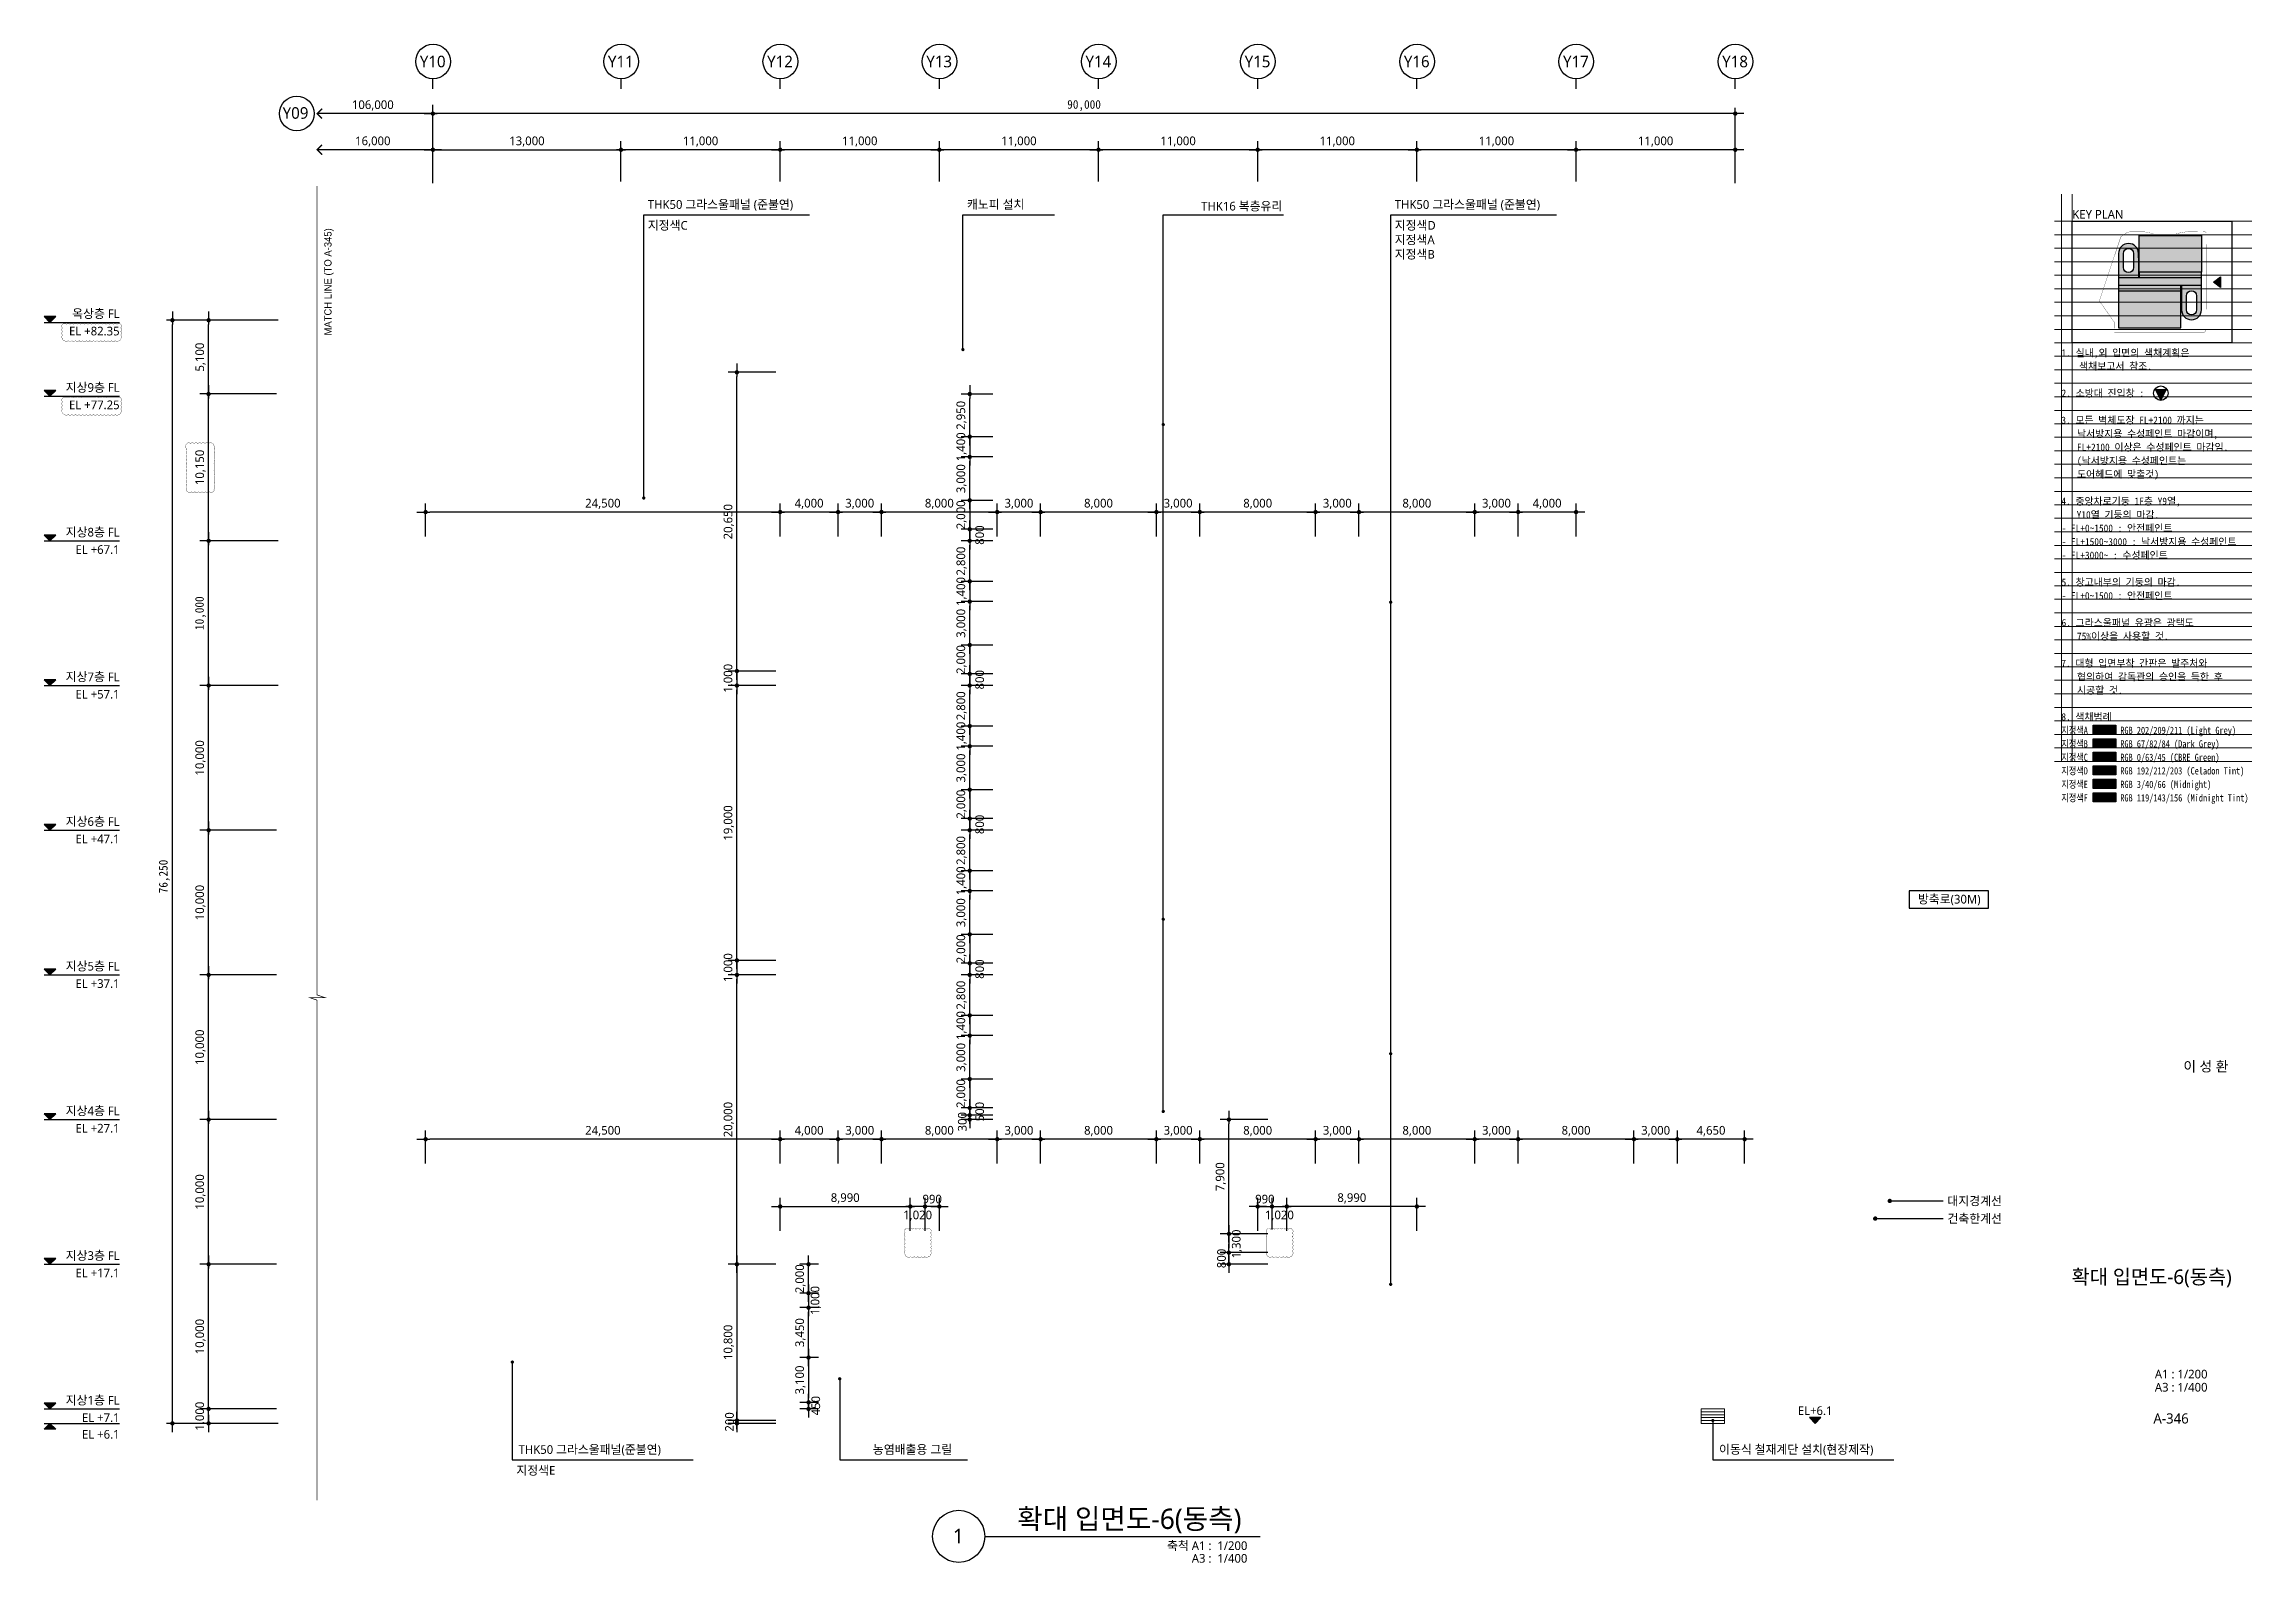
# Model space of a CAD drawing. Header units: millimetres. Extents: x 4937160 to 6265723, y 243853 to 348825.
# Drawn here: x 5777160 to 5929723, y 243853 to 348825 of the extents above; entities that cross this region are included whole.
import ezdxf
from ezdxf.enums import TextEntityAlignment as Align

# ---------------------------------------------------------------- set-up
doc = ezdxf.new("R2010")
doc.units = ezdxf.units.MM
for name, pattern in [('DASHDOTX2', [2, 1, -0.5, 0, -0.5]), ('DASHEDX2', [1.5, 1, -0.5]), ('PHANTOM', [63.5, 31.75, -6.35, 6.35, -6.35, 6.35, -6.35])]:
    doc.linetypes.add(name, pattern=pattern)
doc.layers.get('0').update_dxf_attribs({"linetype": 'CONTINUOUS'})
for name, color, linetype in [('8', 8, 'CONTINUOUS'), ('AA-MARK', 1, 'CONTINUOUS'), ('AA-TEX-3', 3, 'CONTINUOUS'), ('DIM', 7, 'CONTINUOUS'), ('색상', 7, 'CONTINUOUS'), ('입면색상', 7, 'CONTINUOUS')]:
    doc.layers.add(name, color=color, linetype=linetype)
for name, color, linetype, lineweight in [('A-AXIS-BUBL', 7, 'CONTINUOUS', 25), ('A-BOND-LIN1', 4, 'DASHDOTX2', 25), ('A-BORD-TEXT', 3, 'CONTINUOUS', 25), ('A-CONC-LIN1', 2, 'CONTINUOUS', 40), ('A-MKXS-LEAD', 7, 'CONTINUOUS', 25), ('A-MKXS-TEXT1', 3, 'CONTINUOUS', 25), ('A-MKXS-TEXT2', 7, 'CONTINUOUS', 25), ('A-MKXX-SYMB', 7, 'CONTINUOUS', 25), ('A-SSXM-HID', 8, 'DASHEDX2', 18), ('A-XXXX-SYMB', 7, 'CONTINUOUS', 25), ('A-XXXX-TXT1', 3, 'CONTINUOUS', 25), ('A-XXXX-TXT2', 3, 'CONTINUOUS', 25), ('REV-202205', 20, 'CONTINUOUS', 25)]:
    doc.layers.add(name, color=color, linetype=linetype, lineweight=lineweight)
doc.layers.add('A-XXXX-NPLT', color=144, linetype='CONTINUOUS', lineweight=15, plot=False)
doc.styles.add('HY울릉도L', font='')
doc.styles.add('돋움', font='')
doc.styles.add('돋움체', font='')
doc.styles.add('맑은 고딕', font='malgun.ttf')
doc.styles.add('맑은고딕', font='malgun.ttf')
doc.styles.get('HY울릉도L').set_extended_font_data('HYwulM')
doc.styles.get('돋움').set_extended_font_data('Dotum')
doc.styles.get('돋움체').set_extended_font_data('DotumChe')
doc.dimstyles.new('CDIM', dxfattribs={"dimtxt": 3, "dimasz": 1.5, "dimexe": 2, "dimexo": 1, "dimgap": 1, "dimtad": 1, "dimdec": 0, "dimrnd": 0.5, "dimzin": 0, "dimdsep": 32, "dimlunit": 6, "dimtxsty": 'HY울릉도L', "dimblk1": '_CIDOT', "dimblk2": '_CIDOT', "dimsah": 1, "dimcen": 5.5, "dimclrd": 2, "dimclre": 2, "dimclrt": 7, "dimadec": 0, "dimazin": 0, "dimtfac": 1, "dimtdec": 0, "dimtix": 1, "dimtmove": 2, "dimatfit": 1, "dimldrblk": '_CIDOT', "dimfxl": 1, "dimtolj": 1, "dimtzin": 0, "dimlwd": -1, "dimarcsym": 0})

msp = doc.modelspace()

# ---------------------------------------------------------------- texts
at = {"ltscale": 100, "style": '맑은고딕'}
msp.add_text('KEY PLAN', height=600, dxfattribs=at).set_placement((5917316.5, 336583.3), align=Align.BOTTOM_LEFT)
at = {"layer": 'A-BORD-TEXT', "style": '맑은고딕'}
for s, height, p in [('이 성 환', 700, (5928100.6, 277819.2)), ('A1 : 1/200', 600, (5926661.1, 256598.7)), ('A3 : 1/400', 600, (5926661.1, 255691.7)), ('A-346', 700, (5925362.3, 253484.5))]:
    msp.add_text(s, height=height, dxfattribs=at).set_placement(p, align=Align.RIGHT)
msp.add_text('확대 입면도-6(동측)', height=1000, dxfattribs=at).set_placement((5922798.5, 263624.5), align=Align.MIDDLE_CENTER)
at = {"layer": 'A-MKXS-TEXT1', "style": '맑은고딕'}
msp.add_text('방축로(30M)', height=600, dxfattribs=at).set_placement((5908812.4, 289708.5), align=Align.MIDDLE)
for s, p in [('대지경계선 ', (5908689.6, 268867.2)), ('건축한계선', (5908689.6, 267649.8))]:
    msp.add_text(s, height=600, dxfattribs=at).set_placement(p, align=Align.MIDDLE_LEFT)
at = {"layer": 'A-MKXS-TEXT2', "style": '맑은고딕'}
for s, p in [('THK50 그라스울패널 (준불연)', (5818877.2, 337741.9)), ('캐노피 설치', (5840930.4, 337741.9)), ('THK50 그라스울패널 (준불연)', (5870493.2, 337741.9)), ('지정색C', (5818877.2, 336298.5)), ('지정색D', (5870493.2, 336298.5)), ('지정색A', (5870493.2, 335298.5)), ('지정색B', (5870493.2, 334298.5)), ('THK50 그라스울패널(준불연)', (5809944.6, 251686.2)), ('농염배출용 그릴', (5834429, 251686.2)), ('이동식 철재계단 설치(현장제작)', (5892904.9, 251686.2)), ('지정색E', (5809793.5, 250242.8))]:
    msp.add_text(s, height=600, dxfattribs=at).set_placement(p, align=Align.MIDDLE_LEFT)
msp.add_text('THK16 복층유리', height=600, dxfattribs=at).set_placement((5862722.6, 337624.9), align=Align.MIDDLE_RIGHT)
at = {"layer": 'A-XXXX-TXT1'}
for s, height, style, p in [('Y09', 800, '맑은고딕', (5794529.6, 344069.1)), ('1', 1000, '맑은 고딕', (5840337.9, 245706.3))]:
    msp.add_text(s, height=height, dxfattribs=dict(at, style=style)).set_placement(p, align=Align.MIDDLE)
at = {"layer": 'A-XXXX-TXT1', "style": '맑은 고딕'}
msp.add_text('확대 입면도-6(동측)', height=1400, dxfattribs=at).set_placement((5859902.6, 245775.5), align=Align.BOTTOM_RIGHT)
for s, p in [('축척 A1 :  1/200', (5860311.1, 245340.4)), ('A3 :  1/400', (5860311.1, 244464.7))]:
    msp.add_text(s, height=600, dxfattribs=at).set_placement(p, align=Align.TOP_RIGHT)
at = {"layer": 'A-XXXX-TXT2', "ltscale": 0.2, "style": '맑은고딕'}
for s, p in [('Y10', (5804011.7, 347624.9)), ('Y11', (5817011.7, 347624.9)), ('Y12', (5828011.7, 347624.9)), ('Y13', (5839011.7, 347624.9)), ('Y14', (5850011.7, 347624.9)), ('Y15', (5861011.7, 347624.9)), ('Y16', (5872011.7, 347624.9)), ('Y17', (5883011.7, 347624.9)), ('Y18', (5894011.7, 347624.9))]:
    msp.add_text(s, height=800, dxfattribs=at).set_placement(p, align=Align.MIDDLE_CENTER)
at = {"layer": 'A-XXXX-TXT2', "style": '맑은고딕'}
msp.add_text('EL+6.1', height=600, dxfattribs=at).set_placement((5899546.2, 253893.3), align=Align.BOTTOM_CENTER)
at = {"layer": 'AA-TEX-3', "style": '돋움'}
msp.add_text('MATCH LINE (TO A-345)', height=500, rotation=90, dxfattribs=at).set_placement((5797018.3, 332393.4), align=Align.CENTER)

# ---------------------------------------------------------------- blocks, each defined once
blk = doc.blocks.new('A$C4F5014BF')
at = {"layer": 'A-XXXX-SYMB'}
for points in [[(-4813, 75100), (-4413, 75500), (-5213, 75500)], [(-4813, 70000), (-4413, 70400), (-5213, 70400)], [(-4813, 60000), (-4413, 60400), (-5213, 60400)], [(-4813, 50000), (-4413, 50400), (-5213, 50400)], [(-4813, 40000), (-4413, 40400), (-5213, 40400)], [(-4813, 30000), (-4413, 30400), (-5213, 30400)], [(-4813, 20000), (-4413, 20400), (-5213, 20400)], [(-4813, 10000), (-4413, 10400), (-5213, 10400)], [(-4813, 0), (-4413, 400), (-5213, 400)], [(-4813, -1000), (-4413, -1400), (-5213, -1400)]]:
    blk.add_hatch(color=256, dxfattribs=at).paths.add_polyline_path(points)
for p, q in [((-5213, 75500), (-4813, 75100)), ((-4413, 75500), (-5213, 75500)), ((-5213, 75100), (0, 75100)), ((-4813, 75100), (-4413, 75500)), ((-5213, 70400), (-4813, 70000)), ((-4413, 70400), (-5213, 70400)), ((-4813, 70000), (-4413, 70400)), ((-5213, 70000), (0, 70000)), ((-5213, 60400), (-4813, 60000)), ((-4413, 60400), (-5213, 60400)), ((-5213, 60000), (0, 60000)), ((-4813, 60000), (-4413, 60400)), ((-5213, 50400), (-4813, 50000)), ((-4413, 50400), (-5213, 50400)), ((-4813, 50000), (-4413, 50400)), ((-5213, 50000), (0, 50000)), ((-5213, 40400), (-4813, 40000)), ((-4413, 40400), (-5213, 40400)), ((-5213, 40000), (0, 40000)), ((-4813, 40000), (-4413, 40400)), ((-5213, 30400), (-4813, 30000)), ((-4413, 30400), (-5213, 30400)), ((-5213, 30000), (0, 30000)), ((-4813, 30000), (-4413, 30400)), ((-5213, 20400), (-4813, 20000)), ((-4413, 20400), (-5213, 20400)), ((-5213, 20000), (0, 20000)), ((-4813, 20000), (-4413, 20400)), ((-5213, 10400), (-4813, 10000)), ((-4413, 10400), (-5213, 10400)), ((-5213, 10000), (0, 10000)), ((-4813, 10000), (-4413, 10400)), ((-5213, 400), (-4813, 0)), ((-4413, 400), (-5213, 400)), ((-5213, 0), (0, 0)), ((-4813, 0), (-4413, 400)), ((-5213, -1000), (0, -1000)), ((-5213, -1400), (-4813, -1000)), ((-4413, -1400), (-5213, -1400)), ((-4813, -1000), (-4413, -1400))]:
    blk.add_line(p, q, dxfattribs=at)
at = {"layer": 'A-XXXX-TXT2', "style": '맑은고딕'}
for s, p in [('EL +82.35', (0, 74500)), ('옥상층 FL', (0, 75700)), ('지상9층 FL', (0, 70600)), ('EL +77.25', (0, 69400)), ('지상8층 FL', (0, 60600)), ('EL +67.1', (0, 59400)), ('지상7층 FL', (0, 50600)), ('EL +57.1', (0, 49400)), ('지상6층 FL', (0, 40600)), ('EL +47.1', (0, 39400)), ('지상5층 FL', (0, 30600)), ('EL +37.1', (0, 29400)), ('지상4층 FL', (0, 20600)), ('EL +27.1', (0, 19400)), ('지상3층 FL', (0, 10600)), ('EL +17.1', (0, 9400)), ('지상1층 FL', (0, 600)), ('EL +7.1', (0, -600)), ('EL +6.1', (0, -1756))]:
    blk.add_text(s, height=600, dxfattribs=at).set_placement(p, align=Align.MIDDLE_RIGHT)
blk = doc.blocks.new('_CIDOT')
at = {"color": 0, "linetype": 'ByBlock'}
blk.add_line((2, 0), (-1, 0), dxfattribs=at)
at = {"color": 0, "linetype": 'ByBlock', "const_width": 0.5}
blk.add_lwpolyline([(-0.25, 0, 1), (0.25, 0, 1)], format="xyb", close=True, dxfattribs=at)
blk = doc.blocks.new('*D1033')
at = {"layer": 'DIM', "lineweight": -2, "transparency": 16777216}
for p, q in [((5883023, 339325), (5883023, 342125)), ((5894023, 339325), (5894023, 342125))]:
    blk.add_line(p, q, dxfattribs=at)
at = {"layer": 'DIM', "transparency": 16777216}
blk.add_line((5893723, 341525), (5883323, 341525), dxfattribs=at)
at = {"layer": 'DIM', "transparency": 16777216, "xscale": 300, "yscale": 300, "zscale": 300}
for p, rotation in [((5883023, 341525), 179.999999999869), ((5894023, 341525), 359.999999999869)]:
    blk.add_blockref('_CIDOT', p, dxfattribs=dict(at, rotation=rotation))
at = {"layer": 'DIM', "color": 3, "transparency": 16777216, "insert": (5888523, 342087), "char_height": 600, "attachment_point": 5, "style": '맑은고딕'}
blk.add_mtext('\\A1;11,000', dxfattribs=at)
blk = doc.blocks.new('*D1034')
at = {"layer": 'DIM', "lineweight": -2, "transparency": 16777216}
for p, q in [((5872023, 339325), (5872023, 342125)), ((5883023, 339325), (5883023, 342125))]:
    blk.add_line(p, q, dxfattribs=at)
at = {"layer": 'DIM', "transparency": 16777216}
blk.add_line((5882723, 341525), (5872323, 341525), dxfattribs=at)
at = {"layer": 'DIM', "transparency": 16777216, "xscale": 300, "yscale": 300, "zscale": 300}
for p, rotation in [((5872023, 341525), 179.9999999998739), ((5883023, 341525), 359.9999999998739)]:
    blk.add_blockref('_CIDOT', p, dxfattribs=dict(at, rotation=rotation))
at = {"layer": 'DIM', "color": 3, "transparency": 16777216, "insert": (5877523, 342087), "char_height": 600, "attachment_point": 5, "style": '맑은고딕'}
blk.add_mtext('\\A1;11,000', dxfattribs=at)
blk = doc.blocks.new('*D1035')
at = {"layer": 'DIM', "lineweight": -2, "transparency": 16777216}
for p, q in [((5861023, 339325), (5861023, 342125)), ((5872023, 339325), (5872023, 342125))]:
    blk.add_line(p, q, dxfattribs=at)
at = {"layer": 'DIM', "transparency": 16777216}
blk.add_line((5871723, 341525), (5861323, 341525), dxfattribs=at)
at = {"layer": 'DIM', "transparency": 16777216, "xscale": 300, "yscale": 300, "zscale": 300}
for p, rotation in [((5861023, 341525), 179.999999999869), ((5872023, 341525), 359.999999999869)]:
    blk.add_blockref('_CIDOT', p, dxfattribs=dict(at, rotation=rotation))
at = {"layer": 'DIM', "color": 3, "transparency": 16777216, "insert": (5866523, 342087), "char_height": 600, "attachment_point": 5, "style": '맑은고딕'}
blk.add_mtext('\\A1;11,000', dxfattribs=at)
blk = doc.blocks.new('*D1036')
at = {"layer": 'DIM', "lineweight": -2, "transparency": 16777216}
for p, q in [((5850023, 339325), (5850023, 342125)), ((5861023, 339325), (5861023, 342125))]:
    blk.add_line(p, q, dxfattribs=at)
at = {"layer": 'DIM', "transparency": 16777216}
blk.add_line((5860723, 341525), (5850323, 341525), dxfattribs=at)
at = {"layer": 'DIM', "transparency": 16777216, "xscale": 300, "yscale": 300, "zscale": 300}
for p, rotation in [((5850023, 341525), 179.9999999998739), ((5861023, 341525), 359.9999999998739)]:
    blk.add_blockref('_CIDOT', p, dxfattribs=dict(at, rotation=rotation))
at = {"layer": 'DIM', "color": 3, "transparency": 16777216, "insert": (5855523, 342087), "char_height": 600, "attachment_point": 5, "style": '맑은고딕'}
blk.add_mtext('\\A1;11,000', dxfattribs=at)
blk = doc.blocks.new('*D1037')
at = {"layer": 'DIM', "lineweight": -2, "transparency": 16777216}
for p, q in [((5839023, 339325), (5839023, 342125)), ((5850023, 339325), (5850023, 342125))]:
    blk.add_line(p, q, dxfattribs=at)
at = {"layer": 'DIM', "transparency": 16777216}
blk.add_line((5849723, 341525), (5839323, 341525), dxfattribs=at)
at = {"layer": 'DIM', "transparency": 16777216, "xscale": 300, "yscale": 300, "zscale": 300}
for p, rotation in [((5839023, 341525), 179.999999999869), ((5850023, 341525), 359.999999999869)]:
    blk.add_blockref('_CIDOT', p, dxfattribs=dict(at, rotation=rotation))
at = {"layer": 'DIM', "color": 3, "transparency": 16777216, "insert": (5844523, 342087), "char_height": 600, "attachment_point": 5, "style": '맑은고딕'}
blk.add_mtext('\\A1;11,000', dxfattribs=at)
blk = doc.blocks.new('*D1038')
at = {"layer": 'DIM', "lineweight": -2, "transparency": 16777216}
for p, q in [((5828023, 339325), (5828023, 342125)), ((5839023, 339325), (5839023, 342125))]:
    blk.add_line(p, q, dxfattribs=at)
at = {"layer": 'DIM', "transparency": 16777216}
blk.add_line((5838723, 341525), (5828323, 341525), dxfattribs=at)
at = {"layer": 'DIM', "transparency": 16777216, "xscale": 300, "yscale": 300, "zscale": 300}
for p, rotation in [((5828023, 341525), 179.9999999998739), ((5839023, 341525), 359.9999999998739)]:
    blk.add_blockref('_CIDOT', p, dxfattribs=dict(at, rotation=rotation))
at = {"layer": 'DIM', "color": 3, "transparency": 16777216, "insert": (5833523, 342087), "char_height": 600, "attachment_point": 5, "style": '맑은고딕'}
blk.add_mtext('\\A1;11,000', dxfattribs=at)
blk = doc.blocks.new('*D1039')
at = {"layer": 'DIM', "lineweight": -2, "transparency": 16777216}
for p, q in [((5817023, 339325), (5817023, 342125)), ((5828023, 339325), (5828023, 342125))]:
    blk.add_line(p, q, dxfattribs=at)
at = {"layer": 'DIM', "transparency": 16777216}
blk.add_line((5827723, 341525), (5817323, 341525), dxfattribs=at)
at = {"layer": 'DIM', "transparency": 16777216, "xscale": 300, "yscale": 300, "zscale": 300, "rotation": 180}
blk.add_blockref('_CIDOT', (5817023, 341525), dxfattribs=at)
at = {"layer": 'DIM', "transparency": 16777216, "xscale": 300, "yscale": 300, "zscale": 300}
blk.add_blockref('_CIDOT', (5828023, 341525), dxfattribs=at)
at = {"layer": 'DIM', "color": 3, "transparency": 16777216, "insert": (5822523, 342087), "char_height": 600, "attachment_point": 5, "style": '맑은고딕'}
blk.add_mtext('\\A1;11,000', dxfattribs=at)
blk = doc.blocks.new('*D1041')
at = {"layer": 'DIM', "lineweight": -2, "transparency": 16777216}
for p, q in [((5804023, 339225), (5804023, 344425)), ((5894023, 339225), (5894023, 344425))]:
    blk.add_line(p, q, dxfattribs=at)
at = {"layer": 'DIM', "transparency": 16777216}
blk.add_line((5893723, 344025), (5804323, 344025), dxfattribs=at)
at = {"layer": 'DIM', "transparency": 16777216, "xscale": 300, "yscale": 300, "zscale": 300}
for p, rotation in [((5804023, 344025), 179.9999999999366), ((5894023, 344025), 359.9999999999366)]:
    blk.add_blockref('_CIDOT', p, dxfattribs=dict(at, rotation=rotation))
at = {"layer": 'DIM', "color": 3, "transparency": 16777216, "insert": (5849023, 344582), "char_height": 600, "attachment_point": 5, "style": '돋움체'}
blk.add_mtext('\\A1;90,000', dxfattribs=at)
blk = doc.blocks.new('*D1042')
at = {"layer": 'DIM', "lineweight": -2, "transparency": 16777216}
for p, q in [((5804023, 339325), (5804023, 342125)), ((5817023, 339325), (5817023, 342125))]:
    blk.add_line(p, q, dxfattribs=at)
at = {"layer": 'DIM', "transparency": 16777216}
blk.add_line((5804323, 341525), (5816723, 341525), dxfattribs=at)
at = {"layer": 'DIM', "transparency": 16777216, "xscale": 300, "yscale": 300, "zscale": 300, "rotation": 180}
blk.add_blockref('_CIDOT', (5804023, 341525), dxfattribs=at)
at = {"layer": 'DIM', "transparency": 16777216, "xscale": 300, "yscale": 300, "zscale": 300}
blk.add_blockref('_CIDOT', (5817023, 341525), dxfattribs=at)
at = {"layer": 'DIM', "color": 3, "transparency": 16777216, "insert": (5810523, 342087), "char_height": 600, "attachment_point": 5, "style": '맑은고딕'}
blk.add_mtext('\\A1;13,000', dxfattribs=at)
blk = doc.blocks.new('*D1046')
at = {"layer": 'DIM', "transparency": 16777216}
blk.add_line((5803723, 344025), (5796023, 344025), dxfattribs=at)
at = {"layer": 'DIM', "lineweight": -2, "transparency": 16777216}
blk.add_line((5804023, 339325), (5804023, 344625), dxfattribs=at)
at = {"layer": 'DIM', "transparency": 16777216, "xscale": 300, "yscale": 300, "zscale": 300, "rotation": 359.9999999998266}
blk.add_blockref('_CIDOT', (5804023, 344025), dxfattribs=at)
at = {"layer": 'DIM', "color": 3, "transparency": 16777216, "insert": (5799873, 344587), "char_height": 600, "attachment_point": 5, "style": '맑은고딕'}
blk.add_mtext('\\A1;106,000', dxfattribs=at)
blk = doc.blocks.new('_None')
blk = doc.blocks.new('*D1047')
at = {"layer": 'DIM', "lineweight": -2, "transparency": 16777216}
blk.add_line((5804023, 339325), (5804023, 342125), dxfattribs=at)
at = {"layer": 'DIM', "transparency": 16777216}
blk.add_line((5803723, 341525), (5796023, 341525), dxfattribs=at)
at = {"layer": 'DIM', "transparency": 16777216, "xscale": 300, "yscale": 300, "zscale": 300, "rotation": 359.9999999998266}
blk.add_blockref('_CIDOT', (5804023, 341525), dxfattribs=at)
at = {"layer": 'DIM', "color": 3, "transparency": 16777216, "insert": (5799873, 342087), "char_height": 600, "attachment_point": 5, "style": '맑은고딕'}
blk.add_mtext('\\A1;16,000', dxfattribs=at)
blk = doc.blocks.new('*D1277')
at = {"layer": 'DIM', "lineweight": -2, "transparency": 16777216}
for p, q in [((5827723, 305493), (5824433, 305493)), ((5827723, 304493), (5824433, 304493))]:
    blk.add_line(p, q, dxfattribs=at)
at = {"layer": 'DIM', "transparency": 16777216}
for p, q in [((5825033, 305793), (5825033, 306093)), ((5825033, 305493), (5825033, 304493)), ((5825033, 304193), (5825033, 303893))]:
    blk.add_line(p, q, dxfattribs=at)
at = {"layer": 'DIM', "transparency": 16777216, "xscale": 300, "yscale": 300, "zscale": 300}
for p, rotation in [((5825033, 305493), 270), ((5825033, 304493), 90)]:
    blk.add_blockref('_CIDOT', p, dxfattribs=dict(at, rotation=rotation))
at = {"layer": 'DIM', "color": 3, "transparency": 16777216, "insert": (5824471, 304993), "char_height": 600, "attachment_point": 5, "rotation": 90, "style": '맑은고딕'}
blk.add_mtext('\\A1;1,000', dxfattribs=at)
blk = doc.blocks.new('*D1278')
at = {"layer": 'DIM', "lineweight": -2, "transparency": 16777216}
for p, q in [((5827723, 326143), (5824433, 326143)), ((5827723, 305493), (5824433, 305493))]:
    blk.add_line(p, q, dxfattribs=at)
at = {"layer": 'DIM', "transparency": 16777216}
blk.add_line((5825033, 305793), (5825033, 325843), dxfattribs=at)
at = {"layer": 'DIM', "transparency": 16777216, "xscale": 300, "yscale": 300, "zscale": 300}
for p, rotation in [((5825033, 326143), 90), ((5825033, 305493), 270)]:
    blk.add_blockref('_CIDOT', p, dxfattribs=dict(at, rotation=rotation))
at = {"layer": 'DIM', "color": 3, "transparency": 16777216, "insert": (5824473, 315818), "char_height": 600, "attachment_point": 5, "rotation": 90, "style": '맑은고딕'}
blk.add_mtext('\\A1;20,650', dxfattribs=at)
blk = doc.blocks.new('*D1279')
at = {"layer": 'DIM', "lineweight": -2, "transparency": 16777216}
for p, q in [((5842723, 324643), (5840522, 324643)), ((5842723, 321693), (5840522, 321693))]:
    blk.add_line(p, q, dxfattribs=at)
at = {"layer": 'DIM', "transparency": 16777216}
blk.add_line((5841122, 321993), (5841122, 324343), dxfattribs=at)
at = {"layer": 'DIM', "transparency": 16777216, "xscale": 300, "yscale": 300, "zscale": 300}
for p, rotation in [((5841122, 324643), 90), ((5841122, 321693), 270)]:
    blk.add_blockref('_CIDOT', p, dxfattribs=dict(at, rotation=rotation))
at = {"layer": 'DIM', "color": 3, "transparency": 16777216, "insert": (5840561, 323168), "char_height": 600, "attachment_point": 5, "rotation": 90, "style": '맑은고딕'}
blk.add_mtext('\\A1;2,950', dxfattribs=at)
blk = doc.blocks.new('*D1280')
at = {"layer": 'DIM', "transparency": 16777216}
for p, q in [((5841122, 321993), (5841122, 322293)), ((5841122, 321693), (5841122, 320293)), ((5841122, 319993), (5841122, 319693))]:
    blk.add_line(p, q, dxfattribs=at)
at = {"layer": 'DIM', "lineweight": -2, "transparency": 16777216}
for p, q in [((5842723, 321693), (5840522, 321693)), ((5842723, 320293), (5840522, 320293))]:
    blk.add_line(p, q, dxfattribs=at)
at = {"layer": 'DIM', "transparency": 16777216, "xscale": 300, "yscale": 300, "zscale": 300}
for p, rotation in [((5841122, 321693), 270), ((5841122, 320293), 90)]:
    blk.add_blockref('_CIDOT', p, dxfattribs=dict(at, rotation=rotation))
at = {"layer": 'DIM', "color": 3, "transparency": 16777216, "insert": (5840560, 320993), "char_height": 600, "attachment_point": 5, "rotation": 90, "style": '맑은고딕'}
blk.add_mtext('\\A1;1,400', dxfattribs=at)
blk = doc.blocks.new('*D1281')
at = {"layer": 'DIM', "lineweight": -2, "transparency": 16777216}
for p, q in [((5842723, 320293), (5840522, 320293)), ((5842723, 317293), (5840522, 317293))]:
    blk.add_line(p, q, dxfattribs=at)
at = {"layer": 'DIM', "transparency": 16777216}
blk.add_line((5841122, 317593), (5841122, 319993), dxfattribs=at)
at = {"layer": 'DIM', "transparency": 16777216, "xscale": 300, "yscale": 300, "zscale": 300}
for p, rotation in [((5841122, 320293), 90), ((5841122, 317293), 270)]:
    blk.add_blockref('_CIDOT', p, dxfattribs=dict(at, rotation=rotation))
at = {"layer": 'DIM', "color": 3, "transparency": 16777216, "insert": (5840561, 318793), "char_height": 600, "attachment_point": 5, "rotation": 90, "style": '맑은고딕'}
blk.add_mtext('\\A1;3,000', dxfattribs=at)
blk = doc.blocks.new('*D1282')
at = {"layer": 'DIM', "transparency": 16777216}
for p, q in [((5841122, 317593), (5841122, 317893)), ((5841122, 317293), (5841122, 315293)), ((5841122, 314993), (5841122, 314693))]:
    blk.add_line(p, q, dxfattribs=at)
at = {"layer": 'DIM', "lineweight": -2, "transparency": 16777216}
for p, q in [((5842723, 317293), (5840522, 317293)), ((5842723, 315293), (5840522, 315293))]:
    blk.add_line(p, q, dxfattribs=at)
at = {"layer": 'DIM', "transparency": 16777216, "xscale": 300, "yscale": 300, "zscale": 300}
for p, rotation in [((5841122, 317293), 270), ((5841122, 315293), 90)]:
    blk.add_blockref('_CIDOT', p, dxfattribs=dict(at, rotation=rotation))
at = {"layer": 'DIM', "color": 3, "transparency": 16777216, "insert": (5840561, 316293), "char_height": 600, "attachment_point": 5, "rotation": 90, "style": '맑은고딕'}
blk.add_mtext('\\A1;2,000', dxfattribs=at)
blk = doc.blocks.new('*D1283')
at = {"layer": 'DIM', "transparency": 16777216}
for p, q in [((5841122, 315593), (5841122, 315893)), ((5841122, 314493), (5841122, 315293)), ((5841122, 314193), (5841122, 313893))]:
    blk.add_line(p, q, dxfattribs=at)
at = {"layer": 'DIM', "lineweight": -2, "transparency": 16777216}
for p, q in [((5842723, 315293), (5840522, 315293)), ((5842723, 314493), (5840522, 314493))]:
    blk.add_line(p, q, dxfattribs=at)
at = {"layer": 'DIM', "transparency": 16777216, "xscale": 300, "yscale": 300, "zscale": 300}
for p, rotation in [((5841122, 315293), 270), ((5841122, 314493), 90)]:
    blk.add_blockref('_CIDOT', p, dxfattribs=dict(at, rotation=rotation))
at = {"layer": 'DIM', "color": 3, "transparency": 16777216, "insert": (5841812, 314893), "char_height": 600, "attachment_point": 5, "rotation": 90, "style": '맑은고딕'}
blk.add_mtext('\\A1;800', dxfattribs=at)
blk = doc.blocks.new('*D1284')
at = {"layer": 'DIM', "lineweight": -2, "transparency": 16777216}
for p, q in [((5842723, 314493), (5840522, 314493)), ((5842723, 311693), (5840522, 311693))]:
    blk.add_line(p, q, dxfattribs=at)
at = {"layer": 'DIM', "transparency": 16777216}
blk.add_line((5841122, 311993), (5841122, 314193), dxfattribs=at)
at = {"layer": 'DIM', "transparency": 16777216, "xscale": 300, "yscale": 300, "zscale": 300}
for p, rotation in [((5841122, 314493), 90), ((5841122, 311693), 270)]:
    blk.add_blockref('_CIDOT', p, dxfattribs=dict(at, rotation=rotation))
at = {"layer": 'DIM', "color": 3, "transparency": 16777216, "insert": (5840561, 313093), "char_height": 600, "attachment_point": 5, "rotation": 90, "style": '맑은고딕'}
blk.add_mtext('\\A1;2,800', dxfattribs=at)
blk = doc.blocks.new('*D1285')
at = {"layer": 'DIM', "lineweight": -2, "transparency": 16777216}
for p, q in [((5842723, 311693), (5840522, 311693)), ((5842723, 310293), (5840522, 310293))]:
    blk.add_line(p, q, dxfattribs=at)
at = {"layer": 'DIM', "transparency": 16777216}
for p, q in [((5841122, 311993), (5841122, 312293)), ((5841122, 311693), (5841122, 310293)), ((5841122, 309993), (5841122, 309693))]:
    blk.add_line(p, q, dxfattribs=at)
at = {"layer": 'DIM', "transparency": 16777216, "xscale": 300, "yscale": 300, "zscale": 300}
for p, rotation in [((5841122, 311693), 270), ((5841122, 310293), 90)]:
    blk.add_blockref('_CIDOT', p, dxfattribs=dict(at, rotation=rotation))
at = {"layer": 'DIM', "color": 3, "transparency": 16777216, "insert": (5840560, 310993), "char_height": 600, "attachment_point": 5, "rotation": 90, "style": '맑은고딕'}
blk.add_mtext('\\A1;1,400', dxfattribs=at)
blk = doc.blocks.new('*D1286')
at = {"layer": 'DIM', "lineweight": -2, "transparency": 16777216}
for p, q in [((5842723, 310293), (5840522, 310293)), ((5842723, 307293), (5840522, 307293))]:
    blk.add_line(p, q, dxfattribs=at)
at = {"layer": 'DIM', "transparency": 16777216}
blk.add_line((5841122, 307593), (5841122, 309993), dxfattribs=at)
at = {"layer": 'DIM', "transparency": 16777216, "xscale": 300, "yscale": 300, "zscale": 300}
for p, rotation in [((5841122, 310293), 90), ((5841122, 307293), 270)]:
    blk.add_blockref('_CIDOT', p, dxfattribs=dict(at, rotation=rotation))
at = {"layer": 'DIM', "color": 3, "transparency": 16777216, "insert": (5840561, 308793), "char_height": 600, "attachment_point": 5, "rotation": 90, "style": '맑은고딕'}
blk.add_mtext('\\A1;3,000', dxfattribs=at)
blk = doc.blocks.new('*D1287')
at = {"layer": 'DIM', "lineweight": -2, "transparency": 16777216}
for p, q in [((5842723, 307293), (5840522, 307293)), ((5842723, 305293), (5840522, 305293))]:
    blk.add_line(p, q, dxfattribs=at)
at = {"layer": 'DIM', "transparency": 16777216}
for p, q in [((5841122, 307593), (5841122, 307893)), ((5841122, 307293), (5841122, 305293)), ((5841122, 304993), (5841122, 304693))]:
    blk.add_line(p, q, dxfattribs=at)
at = {"layer": 'DIM', "transparency": 16777216, "xscale": 300, "yscale": 300, "zscale": 300}
for p, rotation in [((5841122, 307293), 270), ((5841122, 305293), 90)]:
    blk.add_blockref('_CIDOT', p, dxfattribs=dict(at, rotation=rotation))
at = {"layer": 'DIM', "color": 3, "transparency": 16777216, "insert": (5840561, 306293), "char_height": 600, "attachment_point": 5, "rotation": 90, "style": '맑은고딕'}
blk.add_mtext('\\A1;2,000', dxfattribs=at)
blk = doc.blocks.new('*D1288')
at = {"layer": 'DIM', "lineweight": -2, "transparency": 16777216}
for p, q in [((5842723, 305293), (5840522, 305293)), ((5842723, 304493), (5840522, 304493))]:
    blk.add_line(p, q, dxfattribs=at)
at = {"layer": 'DIM', "transparency": 16777216}
for p, q in [((5841122, 305593), (5841122, 305893)), ((5841122, 304493), (5841122, 305293)), ((5841122, 304193), (5841122, 303893))]:
    blk.add_line(p, q, dxfattribs=at)
at = {"layer": 'DIM', "transparency": 16777216, "xscale": 300, "yscale": 300, "zscale": 300}
for p, rotation in [((5841122, 305293), 270), ((5841122, 304493), 90)]:
    blk.add_blockref('_CIDOT', p, dxfattribs=dict(at, rotation=rotation))
at = {"layer": 'DIM', "color": 3, "transparency": 16777216, "insert": (5841812, 304893), "char_height": 600, "attachment_point": 5, "rotation": 90, "style": '맑은고딕'}
blk.add_mtext('\\A1;800', dxfattribs=at)
blk = doc.blocks.new('*D1289')
at = {"layer": 'DIM', "lineweight": -2, "transparency": 16777216}
for p, q in [((5842723, 304493), (5840522, 304493)), ((5842723, 301693), (5840522, 301693))]:
    blk.add_line(p, q, dxfattribs=at)
at = {"layer": 'DIM', "transparency": 16777216}
blk.add_line((5841122, 301993), (5841122, 304193), dxfattribs=at)
at = {"layer": 'DIM', "transparency": 16777216, "xscale": 300, "yscale": 300, "zscale": 300}
for p, rotation in [((5841122, 304493), 90), ((5841122, 301693), 270)]:
    blk.add_blockref('_CIDOT', p, dxfattribs=dict(at, rotation=rotation))
at = {"layer": 'DIM', "color": 3, "transparency": 16777216, "insert": (5840561, 303093), "char_height": 600, "attachment_point": 5, "rotation": 90, "style": '맑은고딕'}
blk.add_mtext('\\A1;2,800', dxfattribs=at)
blk = doc.blocks.new('*D1290')
at = {"layer": 'DIM', "transparency": 16777216}
for p, q in [((5841122, 301993), (5841122, 302293)), ((5841122, 301693), (5841122, 300293)), ((5841122, 299993), (5841122, 299693))]:
    blk.add_line(p, q, dxfattribs=at)
at = {"layer": 'DIM', "lineweight": -2, "transparency": 16777216}
for p, q in [((5842723, 301693), (5840522, 301693)), ((5842723, 300293), (5840522, 300293))]:
    blk.add_line(p, q, dxfattribs=at)
at = {"layer": 'DIM', "transparency": 16777216, "xscale": 300, "yscale": 300, "zscale": 300}
for p, rotation in [((5841122, 301693), 270), ((5841122, 300293), 90)]:
    blk.add_blockref('_CIDOT', p, dxfattribs=dict(at, rotation=rotation))
at = {"layer": 'DIM', "color": 3, "transparency": 16777216, "insert": (5840560, 300993), "char_height": 600, "attachment_point": 5, "rotation": 90, "style": '맑은고딕'}
blk.add_mtext('\\A1;1,400', dxfattribs=at)
blk = doc.blocks.new('*D1291')
at = {"layer": 'DIM', "lineweight": -2, "transparency": 16777216}
for p, q in [((5842723, 300293), (5840522, 300293)), ((5842723, 297293), (5840522, 297293))]:
    blk.add_line(p, q, dxfattribs=at)
at = {"layer": 'DIM', "transparency": 16777216}
blk.add_line((5841122, 297593), (5841122, 299993), dxfattribs=at)
at = {"layer": 'DIM', "transparency": 16777216, "xscale": 300, "yscale": 300, "zscale": 300}
for p, rotation in [((5841122, 300293), 90), ((5841122, 297293), 270)]:
    blk.add_blockref('_CIDOT', p, dxfattribs=dict(at, rotation=rotation))
at = {"layer": 'DIM', "color": 3, "transparency": 16777216, "insert": (5840561, 298793), "char_height": 600, "attachment_point": 5, "rotation": 90, "style": '맑은고딕'}
blk.add_mtext('\\A1;3,000', dxfattribs=at)
blk = doc.blocks.new('*D1292')
at = {"layer": 'DIM', "transparency": 16777216}
for p, q in [((5841122, 297593), (5841122, 297893)), ((5841122, 297293), (5841122, 295293)), ((5841122, 294993), (5841122, 294693))]:
    blk.add_line(p, q, dxfattribs=at)
at = {"layer": 'DIM', "lineweight": -2, "transparency": 16777216}
for p, q in [((5842723, 297293), (5840522, 297293)), ((5842723, 295293), (5840522, 295293))]:
    blk.add_line(p, q, dxfattribs=at)
at = {"layer": 'DIM', "transparency": 16777216, "xscale": 300, "yscale": 300, "zscale": 300}
for p, rotation in [((5841122, 297293), 270), ((5841122, 295293), 90)]:
    blk.add_blockref('_CIDOT', p, dxfattribs=dict(at, rotation=rotation))
at = {"layer": 'DIM', "color": 3, "transparency": 16777216, "insert": (5840561, 296293), "char_height": 600, "attachment_point": 5, "rotation": 90, "style": '맑은고딕'}
blk.add_mtext('\\A1;2,000', dxfattribs=at)
blk = doc.blocks.new('*D1293')
at = {"layer": 'DIM', "lineweight": -2, "transparency": 16777216}
for p, q in [((5842723, 295293), (5840522, 295293)), ((5842723, 294493), (5840522, 294493))]:
    blk.add_line(p, q, dxfattribs=at)
at = {"layer": 'DIM', "transparency": 16777216}
for p, q in [((5841122, 295593), (5841122, 295893)), ((5841122, 294493), (5841122, 295293)), ((5841122, 294193), (5841122, 293893))]:
    blk.add_line(p, q, dxfattribs=at)
at = {"layer": 'DIM', "transparency": 16777216, "xscale": 300, "yscale": 300, "zscale": 300}
for p, rotation in [((5841122, 295293), 270), ((5841122, 294493), 90)]:
    blk.add_blockref('_CIDOT', p, dxfattribs=dict(at, rotation=rotation))
at = {"layer": 'DIM', "color": 3, "transparency": 16777216, "insert": (5841812, 294893), "char_height": 600, "attachment_point": 5, "rotation": 90, "style": '맑은고딕'}
blk.add_mtext('\\A1;800', dxfattribs=at)
blk = doc.blocks.new('*D1294')
at = {"layer": 'DIM', "lineweight": -2, "transparency": 16777216}
for p, q in [((5842723, 294493), (5840522, 294493)), ((5842723, 291693), (5840522, 291693))]:
    blk.add_line(p, q, dxfattribs=at)
at = {"layer": 'DIM', "transparency": 16777216}
blk.add_line((5841122, 291993), (5841122, 294193), dxfattribs=at)
at = {"layer": 'DIM', "transparency": 16777216, "xscale": 300, "yscale": 300, "zscale": 300}
for p, rotation in [((5841122, 294493), 90), ((5841122, 291693), 270)]:
    blk.add_blockref('_CIDOT', p, dxfattribs=dict(at, rotation=rotation))
at = {"layer": 'DIM', "color": 3, "transparency": 16777216, "insert": (5840561, 293093), "char_height": 600, "attachment_point": 5, "rotation": 90, "style": '맑은고딕'}
blk.add_mtext('\\A1;2,800', dxfattribs=at)
blk = doc.blocks.new('*D1295')
at = {"layer": 'DIM', "lineweight": -2, "transparency": 16777216}
for p, q in [((5842723, 291693), (5840522, 291693)), ((5842723, 290293), (5840522, 290293))]:
    blk.add_line(p, q, dxfattribs=at)
at = {"layer": 'DIM', "transparency": 16777216}
for p, q in [((5841122, 291993), (5841122, 292293)), ((5841122, 291693), (5841122, 290293)), ((5841122, 289993), (5841122, 289693))]:
    blk.add_line(p, q, dxfattribs=at)
at = {"layer": 'DIM', "transparency": 16777216, "xscale": 300, "yscale": 300, "zscale": 300}
for p, rotation in [((5841122, 291693), 270), ((5841122, 290293), 90)]:
    blk.add_blockref('_CIDOT', p, dxfattribs=dict(at, rotation=rotation))
at = {"layer": 'DIM', "color": 3, "transparency": 16777216, "insert": (5840560, 290993), "char_height": 600, "attachment_point": 5, "rotation": 90, "style": '맑은고딕'}
blk.add_mtext('\\A1;1,400', dxfattribs=at)
blk = doc.blocks.new('*D1296')
at = {"layer": 'DIM', "lineweight": -2, "transparency": 16777216}
for p, q in [((5842723, 290293), (5840522, 290293)), ((5842723, 287293), (5840522, 287293))]:
    blk.add_line(p, q, dxfattribs=at)
at = {"layer": 'DIM', "transparency": 16777216}
blk.add_line((5841122, 287593), (5841122, 289993), dxfattribs=at)
at = {"layer": 'DIM', "transparency": 16777216, "xscale": 300, "yscale": 300, "zscale": 300}
for p, rotation in [((5841122, 290293), 90), ((5841122, 287293), 270)]:
    blk.add_blockref('_CIDOT', p, dxfattribs=dict(at, rotation=rotation))
at = {"layer": 'DIM', "color": 3, "transparency": 16777216, "insert": (5840561, 288793), "char_height": 600, "attachment_point": 5, "rotation": 90, "style": '맑은고딕'}
blk.add_mtext('\\A1;3,000', dxfattribs=at)
blk = doc.blocks.new('*D1297')
at = {"layer": 'DIM', "lineweight": -2, "transparency": 16777216}
for p, q in [((5842723, 287293), (5840522, 287293)), ((5842723, 285293), (5840522, 285293))]:
    blk.add_line(p, q, dxfattribs=at)
at = {"layer": 'DIM', "transparency": 16777216}
for p, q in [((5841122, 287593), (5841122, 287893)), ((5841122, 287293), (5841122, 285293)), ((5841122, 284993), (5841122, 284693))]:
    blk.add_line(p, q, dxfattribs=at)
at = {"layer": 'DIM', "transparency": 16777216, "xscale": 300, "yscale": 300, "zscale": 300}
for p, rotation in [((5841122, 287293), 270), ((5841122, 285293), 90)]:
    blk.add_blockref('_CIDOT', p, dxfattribs=dict(at, rotation=rotation))
at = {"layer": 'DIM', "color": 3, "transparency": 16777216, "insert": (5840561, 286293), "char_height": 600, "attachment_point": 5, "rotation": 90, "style": '맑은고딕'}
blk.add_mtext('\\A1;2,000', dxfattribs=at)
blk = doc.blocks.new('*D1298')
at = {"layer": 'DIM', "transparency": 16777216}
for p, q in [((5841122, 285593), (5841122, 285893)), ((5841122, 284493), (5841122, 285293)), ((5841122, 284193), (5841122, 283893))]:
    blk.add_line(p, q, dxfattribs=at)
at = {"layer": 'DIM', "lineweight": -2, "transparency": 16777216}
for p, q in [((5842723, 285293), (5840522, 285293)), ((5842723, 284493), (5840522, 284493))]:
    blk.add_line(p, q, dxfattribs=at)
at = {"layer": 'DIM', "transparency": 16777216, "xscale": 300, "yscale": 300, "zscale": 300}
for p, rotation in [((5841122, 285293), 270), ((5841122, 284493), 90)]:
    blk.add_blockref('_CIDOT', p, dxfattribs=dict(at, rotation=rotation))
at = {"layer": 'DIM', "color": 3, "transparency": 16777216, "insert": (5841812, 284893), "char_height": 600, "attachment_point": 5, "rotation": 90, "style": '맑은고딕'}
blk.add_mtext('\\A1;800', dxfattribs=at)
blk = doc.blocks.new('*D1299')
at = {"layer": 'DIM', "lineweight": -2, "transparency": 16777216}
for p, q in [((5842723, 284493), (5840522, 284493)), ((5842723, 281693), (5840522, 281693))]:
    blk.add_line(p, q, dxfattribs=at)
at = {"layer": 'DIM', "transparency": 16777216}
blk.add_line((5841122, 281993), (5841122, 284193), dxfattribs=at)
at = {"layer": 'DIM', "transparency": 16777216, "xscale": 300, "yscale": 300, "zscale": 300}
for p, rotation in [((5841122, 284493), 90), ((5841122, 281693), 270)]:
    blk.add_blockref('_CIDOT', p, dxfattribs=dict(at, rotation=rotation))
at = {"layer": 'DIM', "color": 3, "transparency": 16777216, "insert": (5840561, 283093), "char_height": 600, "attachment_point": 5, "rotation": 90, "style": '맑은고딕'}
blk.add_mtext('\\A1;2,800', dxfattribs=at)
blk = doc.blocks.new('*D1300')
at = {"layer": 'DIM', "transparency": 16777216}
for p, q in [((5841122, 281993), (5841122, 282293)), ((5841122, 281693), (5841122, 280293)), ((5841122, 279993), (5841122, 279693))]:
    blk.add_line(p, q, dxfattribs=at)
at = {"layer": 'DIM', "lineweight": -2, "transparency": 16777216}
for p, q in [((5842723, 281693), (5840522, 281693)), ((5842723, 280293), (5840522, 280293))]:
    blk.add_line(p, q, dxfattribs=at)
at = {"layer": 'DIM', "transparency": 16777216, "xscale": 300, "yscale": 300, "zscale": 300}
for p, rotation in [((5841122, 281693), 270), ((5841122, 280293), 90)]:
    blk.add_blockref('_CIDOT', p, dxfattribs=dict(at, rotation=rotation))
at = {"layer": 'DIM', "color": 3, "transparency": 16777216, "insert": (5840560, 280993), "char_height": 600, "attachment_point": 5, "rotation": 90, "style": '맑은고딕'}
blk.add_mtext('\\A1;1,400', dxfattribs=at)
blk = doc.blocks.new('*D1301')
at = {"layer": 'DIM', "lineweight": -2, "transparency": 16777216}
for p, q in [((5842723, 280293), (5840522, 280293)), ((5842723, 277293), (5840522, 277293))]:
    blk.add_line(p, q, dxfattribs=at)
at = {"layer": 'DIM', "transparency": 16777216}
blk.add_line((5841122, 277593), (5841122, 279993), dxfattribs=at)
at = {"layer": 'DIM', "transparency": 16777216, "xscale": 300, "yscale": 300, "zscale": 300}
for p, rotation in [((5841122, 280293), 90), ((5841122, 277293), 270)]:
    blk.add_blockref('_CIDOT', p, dxfattribs=dict(at, rotation=rotation))
at = {"layer": 'DIM', "color": 3, "transparency": 16777216, "insert": (5840561, 278793), "char_height": 600, "attachment_point": 5, "rotation": 90, "style": '맑은고딕'}
blk.add_mtext('\\A1;3,000', dxfattribs=at)
blk = doc.blocks.new('*D1302')
at = {"layer": 'DIM', "transparency": 16777216}
for p, q in [((5841122, 277593), (5841122, 277893)), ((5841122, 277293), (5841122, 275293)), ((5841122, 274993), (5841122, 274693))]:
    blk.add_line(p, q, dxfattribs=at)
at = {"layer": 'DIM', "lineweight": -2, "transparency": 16777216}
for p, q in [((5842723, 277293), (5840522, 277293)), ((5842723, 275293), (5840522, 275293))]:
    blk.add_line(p, q, dxfattribs=at)
at = {"layer": 'DIM', "transparency": 16777216, "xscale": 300, "yscale": 300, "zscale": 300}
for p, rotation in [((5841122, 277293), 270), ((5841122, 275293), 90)]:
    blk.add_blockref('_CIDOT', p, dxfattribs=dict(at, rotation=rotation))
at = {"layer": 'DIM', "color": 3, "transparency": 16777216, "insert": (5840561, 276293), "char_height": 600, "attachment_point": 5, "rotation": 90, "style": '맑은고딕'}
blk.add_mtext('\\A1;2,000', dxfattribs=at)
blk = doc.blocks.new('*D1303')
at = {"layer": 'DIM', "lineweight": -2, "transparency": 16777216}
for p, q in [((5842723, 275293), (5840522, 275293)), ((5842723, 274793), (5840522, 274793))]:
    blk.add_line(p, q, dxfattribs=at)
at = {"layer": 'DIM', "transparency": 16777216}
for p, q in [((5841122, 275593), (5841122, 275893)), ((5841122, 274793), (5841122, 275293)), ((5841122, 274493), (5841122, 274193))]:
    blk.add_line(p, q, dxfattribs=at)
at = {"layer": 'DIM', "transparency": 16777216, "xscale": 300, "yscale": 300, "zscale": 300}
for p, rotation in [((5841122, 275293), 270), ((5841122, 274793), 90)]:
    blk.add_blockref('_CIDOT', p, dxfattribs=dict(at, rotation=rotation))
at = {"layer": 'DIM', "color": 3, "transparency": 16777216, "insert": (5841812, 275043), "char_height": 600, "attachment_point": 5, "rotation": 90, "style": '맑은고딕'}
blk.add_mtext('\\A1;500', dxfattribs=at)
blk = doc.blocks.new('*D1304')
at = {"layer": 'DIM', "lineweight": -2, "transparency": 16777216}
for p, q in [((5842723, 274793), (5840522, 274793)), ((5842723, 274493), (5840522, 274493))]:
    blk.add_line(p, q, dxfattribs=at)
at = {"layer": 'DIM', "transparency": 16777216}
for p, q in [((5841122, 275093), (5841122, 275393)), ((5841122, 274793), (5841122, 274493)), ((5841122, 274193), (5841122, 273893))]:
    blk.add_line(p, q, dxfattribs=at)
at = {"layer": 'DIM', "transparency": 16777216, "xscale": 300, "yscale": 300, "zscale": 300}
for p, rotation in [((5841122, 274793), 270), ((5841122, 274493), 90)]:
    blk.add_blockref('_CIDOT', p, dxfattribs=dict(at, rotation=rotation))
at = {"layer": 'DIM', "color": 3, "transparency": 16777216, "insert": (5840612, 274343), "char_height": 600, "attachment_point": 5, "rotation": 90, "style": '맑은고딕'}
blk.add_mtext('\\A1;300', dxfattribs=at)
blk = doc.blocks.new('*D1305')
at = {"layer": 'DIM', "lineweight": -2, "transparency": 16777216}
for p, q in [((5879023, 314793), (5879023, 317084)), ((5883023, 314793), (5883023, 317084))]:
    blk.add_line(p, q, dxfattribs=at)
at = {"layer": 'DIM', "transparency": 16777216}
blk.add_line((5882723, 316484), (5879323, 316484), dxfattribs=at)
at = {"layer": 'DIM', "transparency": 16777216, "xscale": 300, "yscale": 300, "zscale": 300, "rotation": 180}
blk.add_blockref('_CIDOT', (5879023, 316484), dxfattribs=at)
at = {"layer": 'DIM', "transparency": 16777216, "xscale": 300, "yscale": 300, "zscale": 300}
blk.add_blockref('_CIDOT', (5883023, 316484), dxfattribs=at)
at = {"layer": 'DIM', "color": 3, "transparency": 16777216, "insert": (5881023, 317044), "char_height": 600, "attachment_point": 5, "style": '맑은고딕'}
blk.add_mtext('\\A1;4,000', dxfattribs=at)
blk = doc.blocks.new('*D1306')
at = {"layer": 'DIM', "lineweight": -2, "transparency": 16777216}
for p, q in [((5876023, 314793), (5876023, 317084)), ((5879023, 314793), (5879023, 317084))]:
    blk.add_line(p, q, dxfattribs=at)
at = {"layer": 'DIM', "transparency": 16777216}
blk.add_line((5878723, 316484), (5876323, 316484), dxfattribs=at)
at = {"layer": 'DIM', "transparency": 16777216, "xscale": 300, "yscale": 300, "zscale": 300, "rotation": 180}
blk.add_blockref('_CIDOT', (5876023, 316484), dxfattribs=at)
at = {"layer": 'DIM', "transparency": 16777216, "xscale": 300, "yscale": 300, "zscale": 300}
blk.add_blockref('_CIDOT', (5879023, 316484), dxfattribs=at)
at = {"layer": 'DIM', "color": 3, "transparency": 16777216, "insert": (5877523, 317044), "char_height": 600, "attachment_point": 5, "style": '맑은고딕'}
blk.add_mtext('\\A1;3,000', dxfattribs=at)
blk = doc.blocks.new('*D1307')
at = {"layer": 'DIM', "lineweight": -2, "transparency": 16777216}
for p, q in [((5846023, 314793), (5846023, 317084)), ((5854023, 314793), (5854023, 317084))]:
    blk.add_line(p, q, dxfattribs=at)
at = {"layer": 'DIM', "transparency": 16777216}
blk.add_line((5853723, 316484), (5846323, 316484), dxfattribs=at)
at = {"layer": 'DIM', "transparency": 16777216, "xscale": 300, "yscale": 300, "zscale": 300, "rotation": 180}
blk.add_blockref('_CIDOT', (5846023, 316484), dxfattribs=at)
at = {"layer": 'DIM', "transparency": 16777216, "xscale": 300, "yscale": 300, "zscale": 300}
blk.add_blockref('_CIDOT', (5854023, 316484), dxfattribs=at)
at = {"layer": 'DIM', "color": 3, "transparency": 16777216, "insert": (5850023, 317044), "char_height": 600, "attachment_point": 5, "style": '맑은고딕'}
blk.add_mtext('\\A1;8,000', dxfattribs=at)
blk = doc.blocks.new('*D1308')
at = {"layer": 'DIM', "lineweight": -2, "transparency": 16777216}
for p, q in [((5843023, 314793), (5843023, 317084)), ((5846023, 314793), (5846023, 317084))]:
    blk.add_line(p, q, dxfattribs=at)
at = {"layer": 'DIM', "transparency": 16777216}
blk.add_line((5845723, 316484), (5843323, 316484), dxfattribs=at)
at = {"layer": 'DIM', "transparency": 16777216, "xscale": 300, "yscale": 300, "zscale": 300, "rotation": 180}
blk.add_blockref('_CIDOT', (5843023, 316484), dxfattribs=at)
at = {"layer": 'DIM', "transparency": 16777216, "xscale": 300, "yscale": 300, "zscale": 300}
blk.add_blockref('_CIDOT', (5846023, 316484), dxfattribs=at)
at = {"layer": 'DIM', "color": 3, "transparency": 16777216, "insert": (5844523, 317044), "char_height": 600, "attachment_point": 5, "style": '맑은고딕'}
blk.add_mtext('\\A1;3,000', dxfattribs=at)
blk = doc.blocks.new('*D1309')
at = {"layer": 'DIM', "lineweight": -2, "transparency": 16777216}
for p, q in [((5854023, 314793), (5854023, 317084)), ((5857023, 314793), (5857023, 317084))]:
    blk.add_line(p, q, dxfattribs=at)
at = {"layer": 'DIM', "transparency": 16777216}
blk.add_line((5856723, 316484), (5854323, 316484), dxfattribs=at)
at = {"layer": 'DIM', "transparency": 16777216, "xscale": 300, "yscale": 300, "zscale": 300, "rotation": 180}
blk.add_blockref('_CIDOT', (5854023, 316484), dxfattribs=at)
at = {"layer": 'DIM', "transparency": 16777216, "xscale": 300, "yscale": 300, "zscale": 300}
blk.add_blockref('_CIDOT', (5857023, 316484), dxfattribs=at)
at = {"layer": 'DIM', "color": 3, "transparency": 16777216, "insert": (5855523, 317044), "char_height": 600, "attachment_point": 5, "style": '맑은고딕'}
blk.add_mtext('\\A1;3,000', dxfattribs=at)
blk = doc.blocks.new('*D1310')
at = {"layer": 'DIM', "lineweight": -2, "transparency": 16777216}
for p, q in [((5865023, 314793), (5865023, 317084)), ((5868023, 314793), (5868023, 317084))]:
    blk.add_line(p, q, dxfattribs=at)
at = {"layer": 'DIM', "transparency": 16777216}
blk.add_line((5867723, 316484), (5865323, 316484), dxfattribs=at)
at = {"layer": 'DIM', "transparency": 16777216, "xscale": 300, "yscale": 300, "zscale": 300, "rotation": 180}
blk.add_blockref('_CIDOT', (5865023, 316484), dxfattribs=at)
at = {"layer": 'DIM', "transparency": 16777216, "xscale": 300, "yscale": 300, "zscale": 300}
blk.add_blockref('_CIDOT', (5868023, 316484), dxfattribs=at)
at = {"layer": 'DIM', "color": 3, "transparency": 16777216, "insert": (5866523, 317044), "char_height": 600, "attachment_point": 5, "style": '맑은고딕'}
blk.add_mtext('\\A1;3,000', dxfattribs=at)
blk = doc.blocks.new('*D1311')
at = {"layer": 'DIM', "lineweight": -2, "transparency": 16777216}
for p, q in [((5857023, 314793), (5857023, 317084)), ((5865023, 314793), (5865023, 317084))]:
    blk.add_line(p, q, dxfattribs=at)
at = {"layer": 'DIM', "transparency": 16777216}
blk.add_line((5864723, 316484), (5857323, 316484), dxfattribs=at)
at = {"layer": 'DIM', "transparency": 16777216, "xscale": 300, "yscale": 300, "zscale": 300, "rotation": 180}
blk.add_blockref('_CIDOT', (5857023, 316484), dxfattribs=at)
at = {"layer": 'DIM', "transparency": 16777216, "xscale": 300, "yscale": 300, "zscale": 300}
blk.add_blockref('_CIDOT', (5865023, 316484), dxfattribs=at)
at = {"layer": 'DIM', "color": 3, "transparency": 16777216, "insert": (5861023, 317044), "char_height": 600, "attachment_point": 5, "style": '맑은고딕'}
blk.add_mtext('\\A1;8,000', dxfattribs=at)
blk = doc.blocks.new('*D1312')
at = {"layer": 'DIM', "lineweight": -2, "transparency": 16777216}
for p, q in [((5868023, 314793), (5868023, 317084)), ((5876023, 314793), (5876023, 317084))]:
    blk.add_line(p, q, dxfattribs=at)
at = {"layer": 'DIM', "transparency": 16777216}
blk.add_line((5875723, 316484), (5868323, 316484), dxfattribs=at)
at = {"layer": 'DIM', "transparency": 16777216, "xscale": 300, "yscale": 300, "zscale": 300, "rotation": 180}
blk.add_blockref('_CIDOT', (5868023, 316484), dxfattribs=at)
at = {"layer": 'DIM', "transparency": 16777216, "xscale": 300, "yscale": 300, "zscale": 300}
blk.add_blockref('_CIDOT', (5876023, 316484), dxfattribs=at)
at = {"layer": 'DIM', "color": 3, "transparency": 16777216, "insert": (5872023, 317044), "char_height": 600, "attachment_point": 5, "style": '맑은고딕'}
blk.add_mtext('\\A1;8,000', dxfattribs=at)
blk = doc.blocks.new('*D1313')
at = {"layer": 'DIM', "lineweight": -2, "transparency": 16777216}
for p, q in [((5803523, 314793), (5803523, 317084)), ((5828023, 314793), (5828023, 317084))]:
    blk.add_line(p, q, dxfattribs=at)
at = {"layer": 'DIM', "transparency": 16777216}
blk.add_line((5827723, 316484), (5803823, 316484), dxfattribs=at)
at = {"layer": 'DIM', "transparency": 16777216, "xscale": 300, "yscale": 300, "zscale": 300, "rotation": 180}
blk.add_blockref('_CIDOT', (5803523, 316484), dxfattribs=at)
at = {"layer": 'DIM', "transparency": 16777216, "xscale": 300, "yscale": 300, "zscale": 300}
blk.add_blockref('_CIDOT', (5828023, 316484), dxfattribs=at)
at = {"layer": 'DIM', "color": 3, "transparency": 16777216, "insert": (5815773, 317044), "char_height": 600, "attachment_point": 5, "style": '맑은고딕'}
blk.add_mtext('\\A1;24,500', dxfattribs=at)
blk = doc.blocks.new('*D1314')
at = {"layer": 'DIM', "lineweight": -2, "transparency": 16777216}
for p, q in [((5832023, 314793), (5832023, 317084)), ((5835023, 314793), (5835023, 317084))]:
    blk.add_line(p, q, dxfattribs=at)
at = {"layer": 'DIM', "transparency": 16777216}
blk.add_line((5834723, 316484), (5832323, 316484), dxfattribs=at)
at = {"layer": 'DIM', "transparency": 16777216, "xscale": 300, "yscale": 300, "zscale": 300, "rotation": 180}
blk.add_blockref('_CIDOT', (5832023, 316484), dxfattribs=at)
at = {"layer": 'DIM', "transparency": 16777216, "xscale": 300, "yscale": 300, "zscale": 300}
blk.add_blockref('_CIDOT', (5835023, 316484), dxfattribs=at)
at = {"layer": 'DIM', "color": 3, "transparency": 16777216, "insert": (5833523, 317044), "char_height": 600, "attachment_point": 5, "style": '맑은고딕'}
blk.add_mtext('\\A1;3,000', dxfattribs=at)
blk = doc.blocks.new('*D1315')
at = {"layer": 'DIM', "lineweight": -2, "transparency": 16777216}
for p, q in [((5828023, 314793), (5828023, 317084)), ((5832023, 314793), (5832023, 317084))]:
    blk.add_line(p, q, dxfattribs=at)
at = {"layer": 'DIM', "transparency": 16777216}
blk.add_line((5831723, 316484), (5828323, 316484), dxfattribs=at)
at = {"layer": 'DIM', "transparency": 16777216, "xscale": 300, "yscale": 300, "zscale": 300, "rotation": 180}
blk.add_blockref('_CIDOT', (5828023, 316484), dxfattribs=at)
at = {"layer": 'DIM', "transparency": 16777216, "xscale": 300, "yscale": 300, "zscale": 300}
blk.add_blockref('_CIDOT', (5832023, 316484), dxfattribs=at)
at = {"layer": 'DIM', "color": 3, "transparency": 16777216, "insert": (5830023, 317044), "char_height": 600, "attachment_point": 5, "style": '맑은고딕'}
blk.add_mtext('\\A1;4,000', dxfattribs=at)
blk = doc.blocks.new('*D1316')
at = {"layer": 'DIM', "lineweight": -2, "transparency": 16777216}
for p, q in [((5835023, 314793), (5835023, 317084)), ((5843023, 314793), (5843023, 317084))]:
    blk.add_line(p, q, dxfattribs=at)
at = {"layer": 'DIM', "transparency": 16777216}
blk.add_line((5842723, 316484), (5835323, 316484), dxfattribs=at)
at = {"layer": 'DIM', "transparency": 16777216, "xscale": 300, "yscale": 300, "zscale": 300, "rotation": 180}
blk.add_blockref('_CIDOT', (5835023, 316484), dxfattribs=at)
at = {"layer": 'DIM', "transparency": 16777216, "xscale": 300, "yscale": 300, "zscale": 300}
blk.add_blockref('_CIDOT', (5843023, 316484), dxfattribs=at)
at = {"layer": 'DIM', "color": 3, "transparency": 16777216, "insert": (5839023, 317044), "char_height": 600, "attachment_point": 5, "style": '맑은고딕'}
blk.add_mtext('\\A1;8,000', dxfattribs=at)
blk = doc.blocks.new('*D1324')
at = {"layer": 'DIM', "lineweight": -2, "transparency": 16777216}
for p, q in [((5838033, 266793), (5838033, 269084)), ((5839023, 266793), (5839023, 269084))]:
    blk.add_line(p, q, dxfattribs=at)
at = {"layer": 'DIM', "transparency": 16777216}
for p, q in [((5837733, 268484), (5837433, 268484)), ((5839023, 268484), (5838033, 268484)), ((5839323, 268484), (5839623, 268484))]:
    blk.add_line(p, q, dxfattribs=at)
at = {"layer": 'DIM', "transparency": 16777216, "xscale": 300, "yscale": 300, "zscale": 300}
blk.add_blockref('_CIDOT', (5838033, 268484), dxfattribs=at)
at = {"layer": 'DIM', "transparency": 16777216, "xscale": 300, "yscale": 300, "zscale": 300, "rotation": 180}
blk.add_blockref('_CIDOT', (5839023, 268484), dxfattribs=at)
at = {"layer": 'DIM', "color": 3, "transparency": 16777216, "insert": (5838528, 268994), "char_height": 600, "attachment_point": 5, "style": '맑은고딕'}
blk.add_mtext('\\A1;990', dxfattribs=at)
blk = doc.blocks.new('*D1325')
at = {"layer": 'DIM', "lineweight": -2, "transparency": 16777216}
for p, q in [((5837013, 266793), (5837013, 269084)), ((5838033, 266793), (5838033, 269084))]:
    blk.add_line(p, q, dxfattribs=at)
at = {"layer": 'DIM', "transparency": 16777216}
blk.add_line((5837733, 268484), (5837313, 268484), dxfattribs=at)
at = {"layer": 'DIM', "transparency": 16777216, "xscale": 300, "yscale": 300, "zscale": 300, "rotation": 180}
blk.add_blockref('_CIDOT', (5837013, 268484), dxfattribs=at)
at = {"layer": 'DIM', "transparency": 16777216, "xscale": 300, "yscale": 300, "zscale": 300}
blk.add_blockref('_CIDOT', (5838033, 268484), dxfattribs=at)
at = {"layer": 'DIM', "color": 3, "transparency": 16777216, "insert": (5837523, 267846), "char_height": 600, "attachment_point": 5, "style": '맑은고딕'}
blk.add_mtext('\\A1;1,020', dxfattribs=at)
blk = doc.blocks.new('*D1326')
at = {"layer": 'DIM', "lineweight": -2, "transparency": 16777216}
for p, q in [((5828023, 266793), (5828023, 269084)), ((5837013, 266793), (5837013, 269084))]:
    blk.add_line(p, q, dxfattribs=at)
at = {"layer": 'DIM', "transparency": 16777216}
blk.add_line((5828323, 268484), (5836713, 268484), dxfattribs=at)
at = {"layer": 'DIM', "transparency": 16777216, "xscale": 300, "yscale": 300, "zscale": 300, "rotation": 180}
blk.add_blockref('_CIDOT', (5828023, 268484), dxfattribs=at)
at = {"layer": 'DIM', "transparency": 16777216, "xscale": 300, "yscale": 300, "zscale": 300}
blk.add_blockref('_CIDOT', (5837013, 268484), dxfattribs=at)
at = {"layer": 'DIM', "color": 3, "transparency": 16777216, "insert": (5832518, 269044), "char_height": 600, "attachment_point": 5, "style": '맑은고딕'}
blk.add_mtext('\\A1;8,990', dxfattribs=at)
blk = doc.blocks.new('*D1327')
at = {"layer": 'DIM', "lineweight": -2, "transparency": 16777216}
for p, q in [((5861023, 266793), (5861023, 269084)), ((5862013, 266893), (5862013, 269084))]:
    blk.add_line(p, q, dxfattribs=at)
at = {"layer": 'DIM', "transparency": 16777216}
for p, q in [((5860723, 268484), (5860423, 268484)), ((5861023, 268484), (5862013, 268484)), ((5862313, 268484), (5862613, 268484))]:
    blk.add_line(p, q, dxfattribs=at)
at = {"layer": 'DIM', "transparency": 16777216, "xscale": 300, "yscale": 300, "zscale": 300}
blk.add_blockref('_CIDOT', (5861023, 268484), dxfattribs=at)
at = {"layer": 'DIM', "transparency": 16777216, "xscale": 300, "yscale": 300, "zscale": 300, "rotation": 180}
blk.add_blockref('_CIDOT', (5862013, 268484), dxfattribs=at)
at = {"layer": 'DIM', "color": 3, "transparency": 16777216, "insert": (5861518, 268994), "char_height": 600, "attachment_point": 5, "style": '맑은고딕'}
blk.add_mtext('\\A1;990', dxfattribs=at)
blk = doc.blocks.new('*D1328')
at = {"layer": 'DIM', "lineweight": -2, "transparency": 16777216}
for p, q in [((5862013, 266893), (5862013, 269084)), ((5863033, 266793), (5863033, 269084))]:
    blk.add_line(p, q, dxfattribs=at)
at = {"layer": 'DIM', "transparency": 16777216}
blk.add_line((5862313, 268484), (5862733, 268484), dxfattribs=at)
at = {"layer": 'DIM', "transparency": 16777216, "xscale": 300, "yscale": 300, "zscale": 300, "rotation": 180}
blk.add_blockref('_CIDOT', (5862013, 268484), dxfattribs=at)
at = {"layer": 'DIM', "transparency": 16777216, "xscale": 300, "yscale": 300, "zscale": 300}
blk.add_blockref('_CIDOT', (5863033, 268484), dxfattribs=at)
at = {"layer": 'DIM', "color": 3, "transparency": 16777216, "insert": (5862523, 267846), "char_height": 600, "attachment_point": 5, "style": '맑은고딕'}
blk.add_mtext('\\A1;1,020', dxfattribs=at)
blk = doc.blocks.new('*D1329')
at = {"layer": 'DIM', "lineweight": -2, "transparency": 16777216}
for p, q in [((5863033, 266793), (5863033, 269084)), ((5872023, 266793), (5872023, 269084))]:
    blk.add_line(p, q, dxfattribs=at)
at = {"layer": 'DIM', "transparency": 16777216}
blk.add_line((5871723, 268484), (5863333, 268484), dxfattribs=at)
at = {"layer": 'DIM', "transparency": 16777216, "xscale": 300, "yscale": 300, "zscale": 300, "rotation": 180}
blk.add_blockref('_CIDOT', (5863033, 268484), dxfattribs=at)
at = {"layer": 'DIM', "transparency": 16777216, "xscale": 300, "yscale": 300, "zscale": 300}
blk.add_blockref('_CIDOT', (5872023, 268484), dxfattribs=at)
at = {"layer": 'DIM', "color": 3, "transparency": 16777216, "insert": (5867528, 269044), "char_height": 600, "attachment_point": 5, "style": '맑은고딕'}
blk.add_mtext('\\A1;8,990', dxfattribs=at)
blk = doc.blocks.new('*D1330')
at = {"layer": 'DIM', "lineweight": -2, "transparency": 16777216}
for p, q in [((5876023, 271447), (5876023, 273737)), ((5879023, 271447), (5879023, 273737))]:
    blk.add_line(p, q, dxfattribs=at)
at = {"layer": 'DIM', "transparency": 16777216}
blk.add_line((5878723, 273137), (5876323, 273137), dxfattribs=at)
at = {"layer": 'DIM', "transparency": 16777216, "xscale": 300, "yscale": 300, "zscale": 300, "rotation": 180}
blk.add_blockref('_CIDOT', (5876023, 273137), dxfattribs=at)
at = {"layer": 'DIM', "transparency": 16777216, "xscale": 300, "yscale": 300, "zscale": 300}
blk.add_blockref('_CIDOT', (5879023, 273137), dxfattribs=at)
at = {"layer": 'DIM', "color": 3, "transparency": 16777216, "insert": (5877523, 273697), "char_height": 600, "attachment_point": 5, "style": '맑은고딕'}
blk.add_mtext('\\A1;3,000', dxfattribs=at)
blk = doc.blocks.new('*D1331')
at = {"layer": 'DIM', "lineweight": -2, "transparency": 16777216}
for p, q in [((5879023, 271447), (5879023, 273737)), ((5887023, 271447), (5887023, 273737))]:
    blk.add_line(p, q, dxfattribs=at)
at = {"layer": 'DIM', "transparency": 16777216}
blk.add_line((5886723, 273137), (5879323, 273137), dxfattribs=at)
at = {"layer": 'DIM', "transparency": 16777216, "xscale": 300, "yscale": 300, "zscale": 300, "rotation": 180}
blk.add_blockref('_CIDOT', (5879023, 273137), dxfattribs=at)
at = {"layer": 'DIM', "transparency": 16777216, "xscale": 300, "yscale": 300, "zscale": 300}
blk.add_blockref('_CIDOT', (5887023, 273137), dxfattribs=at)
at = {"layer": 'DIM', "color": 3, "transparency": 16777216, "insert": (5883023, 273697), "char_height": 600, "attachment_point": 5, "style": '맑은고딕'}
blk.add_mtext('\\A1;8,000', dxfattribs=at)
blk = doc.blocks.new('*D1332')
at = {"layer": 'DIM', "lineweight": -2, "transparency": 16777216}
for p, q in [((5887023, 271447), (5887023, 273737)), ((5890023, 271447), (5890023, 273737))]:
    blk.add_line(p, q, dxfattribs=at)
at = {"layer": 'DIM', "transparency": 16777216}
blk.add_line((5889723, 273137), (5887323, 273137), dxfattribs=at)
at = {"layer": 'DIM', "transparency": 16777216, "xscale": 300, "yscale": 300, "zscale": 300, "rotation": 180}
blk.add_blockref('_CIDOT', (5887023, 273137), dxfattribs=at)
at = {"layer": 'DIM', "transparency": 16777216, "xscale": 300, "yscale": 300, "zscale": 300}
blk.add_blockref('_CIDOT', (5890023, 273137), dxfattribs=at)
at = {"layer": 'DIM', "color": 3, "transparency": 16777216, "insert": (5888523, 273697), "char_height": 600, "attachment_point": 5, "style": '맑은고딕'}
blk.add_mtext('\\A1;3,000', dxfattribs=at)
blk = doc.blocks.new('*D1333')
at = {"layer": 'DIM', "lineweight": -2, "transparency": 16777216}
for p, q in [((5890023, 271447), (5890023, 273737)), ((5894673, 271447), (5894673, 273737))]:
    blk.add_line(p, q, dxfattribs=at)
at = {"layer": 'DIM', "transparency": 16777216}
blk.add_line((5894373, 273137), (5890323, 273137), dxfattribs=at)
at = {"layer": 'DIM', "transparency": 16777216, "xscale": 300, "yscale": 300, "zscale": 300, "rotation": 180}
blk.add_blockref('_CIDOT', (5890023, 273137), dxfattribs=at)
at = {"layer": 'DIM', "transparency": 16777216, "xscale": 300, "yscale": 300, "zscale": 300}
blk.add_blockref('_CIDOT', (5894673, 273137), dxfattribs=at)
at = {"layer": 'DIM', "color": 3, "transparency": 16777216, "insert": (5892348, 273697), "char_height": 600, "attachment_point": 5, "style": '맑은고딕'}
blk.add_mtext('\\A1;4,650', dxfattribs=at)
blk = doc.blocks.new('*D1334')
at = {"layer": 'DIM', "lineweight": -2, "transparency": 16777216}
for p, q in [((5865023, 271447), (5865023, 273737)), ((5868023, 271447), (5868023, 273737))]:
    blk.add_line(p, q, dxfattribs=at)
at = {"layer": 'DIM', "transparency": 16777216}
blk.add_line((5867723, 273137), (5865323, 273137), dxfattribs=at)
at = {"layer": 'DIM', "transparency": 16777216, "xscale": 300, "yscale": 300, "zscale": 300, "rotation": 180}
blk.add_blockref('_CIDOT', (5865023, 273137), dxfattribs=at)
at = {"layer": 'DIM', "transparency": 16777216, "xscale": 300, "yscale": 300, "zscale": 300}
blk.add_blockref('_CIDOT', (5868023, 273137), dxfattribs=at)
at = {"layer": 'DIM', "color": 3, "transparency": 16777216, "insert": (5866523, 273697), "char_height": 600, "attachment_point": 5, "style": '맑은고딕'}
blk.add_mtext('\\A1;3,000', dxfattribs=at)
blk = doc.blocks.new('*D1335')
at = {"layer": 'DIM', "lineweight": -2, "transparency": 16777216}
for p, q in [((5868023, 271447), (5868023, 273737)), ((5876023, 271447), (5876023, 273737))]:
    blk.add_line(p, q, dxfattribs=at)
at = {"layer": 'DIM', "transparency": 16777216}
blk.add_line((5875723, 273137), (5868323, 273137), dxfattribs=at)
at = {"layer": 'DIM', "transparency": 16777216, "xscale": 300, "yscale": 300, "zscale": 300, "rotation": 180}
blk.add_blockref('_CIDOT', (5868023, 273137), dxfattribs=at)
at = {"layer": 'DIM', "transparency": 16777216, "xscale": 300, "yscale": 300, "zscale": 300}
blk.add_blockref('_CIDOT', (5876023, 273137), dxfattribs=at)
at = {"layer": 'DIM', "color": 3, "transparency": 16777216, "insert": (5872023, 273697), "char_height": 600, "attachment_point": 5, "style": '맑은고딕'}
blk.add_mtext('\\A1;8,000', dxfattribs=at)
blk = doc.blocks.new('*D1336')
at = {"layer": 'DIM', "lineweight": -2, "transparency": 16777216}
for p, q in [((5854023, 271447), (5854023, 273737)), ((5857023, 271447), (5857023, 273737))]:
    blk.add_line(p, q, dxfattribs=at)
at = {"layer": 'DIM', "transparency": 16777216}
blk.add_line((5856723, 273137), (5854323, 273137), dxfattribs=at)
at = {"layer": 'DIM', "transparency": 16777216, "xscale": 300, "yscale": 300, "zscale": 300, "rotation": 180}
blk.add_blockref('_CIDOT', (5854023, 273137), dxfattribs=at)
at = {"layer": 'DIM', "transparency": 16777216, "xscale": 300, "yscale": 300, "zscale": 300}
blk.add_blockref('_CIDOT', (5857023, 273137), dxfattribs=at)
at = {"layer": 'DIM', "color": 3, "transparency": 16777216, "insert": (5855523, 273697), "char_height": 600, "attachment_point": 5, "style": '맑은고딕'}
blk.add_mtext('\\A1;3,000', dxfattribs=at)
blk = doc.blocks.new('*D1337')
at = {"layer": 'DIM', "lineweight": -2, "transparency": 16777216}
for p, q in [((5857023, 271447), (5857023, 273737)), ((5865023, 271447), (5865023, 273737))]:
    blk.add_line(p, q, dxfattribs=at)
at = {"layer": 'DIM', "transparency": 16777216}
blk.add_line((5864723, 273137), (5857323, 273137), dxfattribs=at)
at = {"layer": 'DIM', "transparency": 16777216, "xscale": 300, "yscale": 300, "zscale": 300, "rotation": 180}
blk.add_blockref('_CIDOT', (5857023, 273137), dxfattribs=at)
at = {"layer": 'DIM', "transparency": 16777216, "xscale": 300, "yscale": 300, "zscale": 300}
blk.add_blockref('_CIDOT', (5865023, 273137), dxfattribs=at)
at = {"layer": 'DIM', "color": 3, "transparency": 16777216, "insert": (5861023, 273697), "char_height": 600, "attachment_point": 5, "style": '맑은고딕'}
blk.add_mtext('\\A1;8,000', dxfattribs=at)
blk = doc.blocks.new('*D1338')
at = {"layer": 'DIM', "lineweight": -2, "transparency": 16777216}
for p, q in [((5843023, 271447), (5843023, 273737)), ((5846023, 271447), (5846023, 273737))]:
    blk.add_line(p, q, dxfattribs=at)
at = {"layer": 'DIM', "transparency": 16777216}
blk.add_line((5845723, 273137), (5843323, 273137), dxfattribs=at)
at = {"layer": 'DIM', "transparency": 16777216, "xscale": 300, "yscale": 300, "zscale": 300, "rotation": 180}
blk.add_blockref('_CIDOT', (5843023, 273137), dxfattribs=at)
at = {"layer": 'DIM', "transparency": 16777216, "xscale": 300, "yscale": 300, "zscale": 300}
blk.add_blockref('_CIDOT', (5846023, 273137), dxfattribs=at)
at = {"layer": 'DIM', "color": 3, "transparency": 16777216, "insert": (5844523, 273697), "char_height": 600, "attachment_point": 5, "style": '맑은고딕'}
blk.add_mtext('\\A1;3,000', dxfattribs=at)
blk = doc.blocks.new('*D1339')
at = {"layer": 'DIM', "lineweight": -2, "transparency": 16777216}
for p, q in [((5846023, 271447), (5846023, 273737)), ((5854023, 271447), (5854023, 273737))]:
    blk.add_line(p, q, dxfattribs=at)
at = {"layer": 'DIM', "transparency": 16777216}
blk.add_line((5853723, 273137), (5846323, 273137), dxfattribs=at)
at = {"layer": 'DIM', "transparency": 16777216, "xscale": 300, "yscale": 300, "zscale": 300, "rotation": 180}
blk.add_blockref('_CIDOT', (5846023, 273137), dxfattribs=at)
at = {"layer": 'DIM', "transparency": 16777216, "xscale": 300, "yscale": 300, "zscale": 300}
blk.add_blockref('_CIDOT', (5854023, 273137), dxfattribs=at)
at = {"layer": 'DIM', "color": 3, "transparency": 16777216, "insert": (5850023, 273697), "char_height": 600, "attachment_point": 5, "style": '맑은고딕'}
blk.add_mtext('\\A1;8,000', dxfattribs=at)
blk = doc.blocks.new('*D1340')
at = {"layer": 'DIM', "lineweight": -2, "transparency": 16777216}
for p, q in [((5832023, 271447), (5832023, 273737)), ((5835023, 271447), (5835023, 273737))]:
    blk.add_line(p, q, dxfattribs=at)
at = {"layer": 'DIM', "transparency": 16777216}
blk.add_line((5834723, 273137), (5832323, 273137), dxfattribs=at)
at = {"layer": 'DIM', "transparency": 16777216, "xscale": 300, "yscale": 300, "zscale": 300, "rotation": 180}
blk.add_blockref('_CIDOT', (5832023, 273137), dxfattribs=at)
at = {"layer": 'DIM', "transparency": 16777216, "xscale": 300, "yscale": 300, "zscale": 300}
blk.add_blockref('_CIDOT', (5835023, 273137), dxfattribs=at)
at = {"layer": 'DIM', "color": 3, "transparency": 16777216, "insert": (5833523, 273697), "char_height": 600, "attachment_point": 5, "style": '맑은고딕'}
blk.add_mtext('\\A1;3,000', dxfattribs=at)
blk = doc.blocks.new('*D1341')
at = {"layer": 'DIM', "lineweight": -2, "transparency": 16777216}
for p, q in [((5835023, 271447), (5835023, 273737)), ((5843023, 271447), (5843023, 273737))]:
    blk.add_line(p, q, dxfattribs=at)
at = {"layer": 'DIM', "transparency": 16777216}
blk.add_line((5842723, 273137), (5835323, 273137), dxfattribs=at)
at = {"layer": 'DIM', "transparency": 16777216, "xscale": 300, "yscale": 300, "zscale": 300, "rotation": 180}
blk.add_blockref('_CIDOT', (5835023, 273137), dxfattribs=at)
at = {"layer": 'DIM', "transparency": 16777216, "xscale": 300, "yscale": 300, "zscale": 300}
blk.add_blockref('_CIDOT', (5843023, 273137), dxfattribs=at)
at = {"layer": 'DIM', "color": 3, "transparency": 16777216, "insert": (5839023, 273697), "char_height": 600, "attachment_point": 5, "style": '맑은고딕'}
blk.add_mtext('\\A1;8,000', dxfattribs=at)
blk = doc.blocks.new('*D1342')
at = {"layer": 'DIM', "lineweight": -2, "transparency": 16777216}
for p, q in [((5803523, 271447), (5803523, 273737)), ((5828023, 272793), (5828023, 273737))]:
    blk.add_line(p, q, dxfattribs=at)
at = {"layer": 'DIM', "transparency": 16777216}
blk.add_line((5827723, 273137), (5803823, 273137), dxfattribs=at)
at = {"layer": 'DIM', "transparency": 16777216, "xscale": 300, "yscale": 300, "zscale": 300, "rotation": 180}
blk.add_blockref('_CIDOT', (5803523, 273137), dxfattribs=at)
at = {"layer": 'DIM', "transparency": 16777216, "xscale": 300, "yscale": 300, "zscale": 300}
blk.add_blockref('_CIDOT', (5828023, 273137), dxfattribs=at)
at = {"layer": 'DIM', "color": 3, "transparency": 16777216, "insert": (5815773, 273697), "char_height": 600, "attachment_point": 5, "style": '맑은고딕'}
blk.add_mtext('\\A1;24,500', dxfattribs=at)
blk = doc.blocks.new('*D1343')
at = {"layer": 'DIM', "lineweight": -2, "transparency": 16777216}
for p, q in [((5828023, 271447), (5828023, 273737)), ((5832023, 271447), (5832023, 273737))]:
    blk.add_line(p, q, dxfattribs=at)
at = {"layer": 'DIM', "transparency": 16777216}
blk.add_line((5831723, 273137), (5828323, 273137), dxfattribs=at)
at = {"layer": 'DIM', "transparency": 16777216, "xscale": 300, "yscale": 300, "zscale": 300, "rotation": 180}
blk.add_blockref('_CIDOT', (5828023, 273137), dxfattribs=at)
at = {"layer": 'DIM', "transparency": 16777216, "xscale": 300, "yscale": 300, "zscale": 300}
blk.add_blockref('_CIDOT', (5832023, 273137), dxfattribs=at)
at = {"layer": 'DIM', "color": 3, "transparency": 16777216, "insert": (5830023, 273697), "char_height": 600, "attachment_point": 5, "style": '맑은고딕'}
blk.add_mtext('\\A1;4,000', dxfattribs=at)
blk = doc.blocks.new('*D1344')
at = {"layer": 'DIM', "lineweight": -2, "transparency": 16777216}
for p, q in [((5861713, 266593), (5858433, 266593)), ((5861723, 265293), (5858433, 265293))]:
    blk.add_line(p, q, dxfattribs=at)
at = {"layer": 'DIM', "transparency": 16777216}
blk.add_line((5859033, 266293), (5859033, 265593), dxfattribs=at)
at = {"layer": 'DIM', "transparency": 16777216, "xscale": 300, "yscale": 300, "zscale": 300}
for p, rotation in [((5859033, 266593), 90), ((5859033, 265293), 270)]:
    blk.add_blockref('_CIDOT', p, dxfattribs=dict(at, rotation=rotation))
at = {"layer": 'DIM', "color": 3, "transparency": 16777216, "insert": (5859595, 265893), "char_height": 600, "attachment_point": 5, "rotation": 90, "style": '맑은고딕'}
blk.add_mtext('\\A1;1,300', dxfattribs=at)
blk = doc.blocks.new('*D1345')
at = {"layer": 'DIM', "transparency": 16777216}
for p, q in [((5859033, 265593), (5859033, 265893)), ((5859033, 264493), (5859033, 265293)), ((5859033, 264193), (5859033, 263893))]:
    blk.add_line(p, q, dxfattribs=at)
at = {"layer": 'DIM', "lineweight": -2, "transparency": 16777216}
for p, q in [((5861723, 265293), (5858433, 265293)), ((5861723, 264493), (5858433, 264493))]:
    blk.add_line(p, q, dxfattribs=at)
at = {"layer": 'DIM', "transparency": 16777216, "xscale": 300, "yscale": 300, "zscale": 300}
for p, rotation in [((5859033, 265293), 270), ((5859033, 264493), 90)]:
    blk.add_blockref('_CIDOT', p, dxfattribs=dict(at, rotation=rotation))
at = {"layer": 'DIM', "color": 3, "transparency": 16777216, "insert": (5858523, 264893), "char_height": 600, "attachment_point": 5, "rotation": 90, "style": '맑은고딕'}
blk.add_mtext('\\A1;800', dxfattribs=at)
blk = doc.blocks.new('*D1346')
at = {"layer": 'DIM', "lineweight": -2, "transparency": 16777216}
for p, q in [((5861723, 274493), (5858433, 274493)), ((5861713, 266593), (5858433, 266593))]:
    blk.add_line(p, q, dxfattribs=at)
at = {"layer": 'DIM', "transparency": 16777216}
blk.add_line((5859033, 266893), (5859033, 274193), dxfattribs=at)
at = {"layer": 'DIM', "transparency": 16777216, "xscale": 300, "yscale": 300, "zscale": 300}
for p, rotation in [((5859033, 274493), 90), ((5859033, 266593), 270)]:
    blk.add_blockref('_CIDOT', p, dxfattribs=dict(at, rotation=rotation))
at = {"layer": 'DIM', "color": 3, "transparency": 16777216, "insert": (5858473, 270543), "char_height": 600, "attachment_point": 5, "rotation": 90, "style": '맑은고딕'}
blk.add_mtext('\\A1;7,900', dxfattribs=at)
blk = doc.blocks.new('*D1552')
at = {"layer": 'DIM', "lineweight": -2, "transparency": 16777216}
for p, q in [((-300, 11000), (-5600, 11000)), ((-300, 1000), (-5600, 1000))]:
    blk.add_line(p, q, dxfattribs=at)
at = {"layer": 'DIM', "transparency": 16777216}
blk.add_line((-5000, 1300), (-5000, 10700), dxfattribs=at)
at = {"layer": 'DIM', "transparency": 16777216, "xscale": 300, "yscale": 300, "zscale": 300}
for p, rotation in [((-5000, 11000), 90), ((-5000, 1000), 270)]:
    blk.add_blockref('_CIDOT', p, dxfattribs=dict(at, rotation=rotation))
at = {"layer": 'DIM', "color": 3, "transparency": 16777216, "insert": (-5562, 6000), "char_height": 600, "attachment_point": 5, "rotation": 90, "style": '맑은고딕'}
blk.add_mtext('\\A1;10,000', dxfattribs=at)
blk = doc.blocks.new('*D1553')
at = {"layer": 'DIM', "lineweight": -2, "transparency": 16777216}
for p, q in [((-300, 21000), (-5600, 21000)), ((-300, 11000), (-5600, 11000))]:
    blk.add_line(p, q, dxfattribs=at)
at = {"layer": 'DIM', "transparency": 16777216}
blk.add_line((-5000, 11300), (-5000, 20700), dxfattribs=at)
at = {"layer": 'DIM', "transparency": 16777216, "xscale": 300, "yscale": 300, "zscale": 300}
for p, rotation in [((-5000, 21000), 90), ((-5000, 11000), 270)]:
    blk.add_blockref('_CIDOT', p, dxfattribs=dict(at, rotation=rotation))
at = {"layer": 'DIM', "color": 3, "transparency": 16777216, "insert": (-5562, 16000), "char_height": 600, "attachment_point": 5, "rotation": 90, "style": '맑은고딕'}
blk.add_mtext('\\A1;10,000', dxfattribs=at)
blk = doc.blocks.new('*D1554')
at = {"layer": 'DIM', "lineweight": -2, "transparency": 16777216}
for p, q in [((-300, 31000), (-5600, 31000)), ((-300, 21000), (-5600, 21000))]:
    blk.add_line(p, q, dxfattribs=at)
at = {"layer": 'DIM', "transparency": 16777216}
blk.add_line((-5000, 21300), (-5000, 30700), dxfattribs=at)
at = {"layer": 'DIM', "transparency": 16777216, "xscale": 300, "yscale": 300, "zscale": 300}
for p, rotation in [((-5000, 31000), 90), ((-5000, 21000), 270)]:
    blk.add_blockref('_CIDOT', p, dxfattribs=dict(at, rotation=rotation))
at = {"layer": 'DIM', "color": 3, "transparency": 16777216, "insert": (-5562, 26000), "char_height": 600, "attachment_point": 5, "rotation": 90, "style": '맑은고딕'}
blk.add_mtext('\\A1;10,000', dxfattribs=at)
blk = doc.blocks.new('*D1555')
at = {"layer": 'DIM', "lineweight": -2, "transparency": 16777216}
for p, q in [((-300, 41000), (-5600, 41000)), ((-300, 31000), (-5600, 31000))]:
    blk.add_line(p, q, dxfattribs=at)
at = {"layer": 'DIM', "transparency": 16777216}
blk.add_line((-5000, 31300), (-5000, 40700), dxfattribs=at)
at = {"layer": 'DIM', "transparency": 16777216, "xscale": 300, "yscale": 300, "zscale": 300}
for p, rotation in [((-5000, 41000), 90), ((-5000, 31000), 270)]:
    blk.add_blockref('_CIDOT', p, dxfattribs=dict(at, rotation=rotation))
at = {"layer": 'DIM', "color": 3, "transparency": 16777216, "insert": (-5562, 36000), "char_height": 600, "attachment_point": 5, "rotation": 90, "style": '맑은고딕'}
blk.add_mtext('\\A1;10,000', dxfattribs=at)
blk = doc.blocks.new('*D1556')
at = {"layer": 'DIM', "lineweight": -2, "transparency": 16777216}
for p, q in [((-300, 51000), (-5600, 51000)), ((-300, 41000), (-5600, 41000))]:
    blk.add_line(p, q, dxfattribs=at)
at = {"layer": 'DIM', "transparency": 16777216}
blk.add_line((-5000, 41300), (-5000, 50700), dxfattribs=at)
at = {"layer": 'DIM', "transparency": 16777216, "xscale": 300, "yscale": 300, "zscale": 300}
for p, rotation in [((-5000, 51000), 90), ((-5000, 41000), 270)]:
    blk.add_blockref('_CIDOT', p, dxfattribs=dict(at, rotation=rotation))
at = {"layer": 'DIM', "color": 3, "transparency": 16777216, "insert": (-5562, 46000), "char_height": 600, "attachment_point": 5, "rotation": 90, "style": '맑은고딕'}
blk.add_mtext('\\A1;10,000', dxfattribs=at)
blk = doc.blocks.new('*D1557')
at = {"layer": 'DIM', "lineweight": -2, "transparency": 16777216}
for p, q in [((-200, 61000), (-5400, 61000)), ((-200, 51000), (-5400, 51000))]:
    blk.add_line(p, q, dxfattribs=at)
at = {"layer": 'DIM', "transparency": 16777216}
blk.add_line((-5000, 51300), (-5000, 60700), dxfattribs=at)
at = {"layer": 'DIM', "transparency": 16777216, "xscale": 300, "yscale": 300, "zscale": 300}
for p, rotation in [((-5000, 61000), 90), ((-5000, 51000), 270)]:
    blk.add_blockref('_CIDOT', p, dxfattribs=dict(at, rotation=rotation))
at = {"layer": 'DIM', "color": 3, "transparency": 16777216, "insert": (-5557, 56000), "char_height": 600, "attachment_point": 5, "rotation": 90, "style": '돋움체'}
blk.add_mtext('\\A1;10,000', dxfattribs=at)
blk = doc.blocks.new('*D1558')
at = {"layer": 'DIM', "lineweight": -2, "transparency": 16777216}
for p, q in [((-200, 76250), (-7900, 76250)), ((-200, 0), (-7900, 0))]:
    blk.add_line(p, q, dxfattribs=at)
at = {"layer": 'DIM', "transparency": 16777216}
blk.add_line((-7500, 300), (-7500, 75950), dxfattribs=at)
at = {"layer": 'DIM', "transparency": 16777216, "xscale": 300, "yscale": 300, "zscale": 300}
for p, rotation in [((-7500, 76250), 90), ((-7500, 0), 270)]:
    blk.add_blockref('_CIDOT', p, dxfattribs=dict(at, rotation=rotation))
at = {"layer": 'DIM', "color": 3, "transparency": 16777216, "insert": (-8057, 37800), "char_height": 600, "attachment_point": 5, "rotation": 90, "style": '돋움체'}
blk.add_mtext('\\A1;76,250', dxfattribs=at)
blk = doc.blocks.new('*D1559')
at = {"layer": 'DIM', "lineweight": -2, "transparency": 16777216}
for p, q in [((-300, 71150), (-5600, 71150)), ((-300, 61000), (-5600, 61000))]:
    blk.add_line(p, q, dxfattribs=at)
at = {"layer": 'DIM', "transparency": 16777216}
blk.add_line((-5000, 61300), (-5000, 70850), dxfattribs=at)
at = {"layer": 'DIM', "transparency": 16777216, "xscale": 300, "yscale": 300, "zscale": 300}
for p, rotation in [((-5000, 71150), 90), ((-5000, 61000), 270)]:
    blk.add_blockref('_CIDOT', p, dxfattribs=dict(at, rotation=rotation))
at = {"layer": 'DIM', "color": 3, "transparency": 16777216, "insert": (-5562, 66075), "char_height": 600, "attachment_point": 5, "rotation": 90, "style": '맑은고딕'}
blk.add_mtext('\\A1;10,150', dxfattribs=at)
blk = doc.blocks.new('*D1560')
at = {"layer": 'DIM', "lineweight": -2, "transparency": 16777216}
for p, q in [((-300, 76250), (-5600, 76250)), ((-300, 71150), (-5600, 71150))]:
    blk.add_line(p, q, dxfattribs=at)
at = {"layer": 'DIM', "transparency": 16777216}
blk.add_line((-5000, 71450), (-5000, 75950), dxfattribs=at)
at = {"layer": 'DIM', "transparency": 16777216, "xscale": 300, "yscale": 300, "zscale": 300}
for p, rotation in [((-5000, 76250), 90), ((-5000, 71150), 270)]:
    blk.add_blockref('_CIDOT', p, dxfattribs=dict(at, rotation=rotation))
at = {"layer": 'DIM', "color": 3, "transparency": 16777216, "insert": (-5562, 73700), "char_height": 600, "attachment_point": 5, "rotation": 90, "style": '맑은고딕'}
blk.add_mtext('\\A1;5,100', dxfattribs=at)
blk = doc.blocks.new('*D1561')
at = {"layer": 'DIM', "transparency": 16777216}
for p, q in [((-5000, 1300), (-5000, 1600)), ((-5000, 0), (-5000, 1000)), ((-5000, -300), (-5000, -600))]:
    blk.add_line(p, q, dxfattribs=at)
at = {"layer": 'DIM', "lineweight": -2, "transparency": 16777216}
for p, q in [((-300, 1000), (-5600, 1000)), ((-300, 0), (-5600, 0))]:
    blk.add_line(p, q, dxfattribs=at)
at = {"layer": 'DIM', "transparency": 16777216, "xscale": 300, "yscale": 300, "zscale": 300}
for p, rotation in [((-5000, 1000), 270), ((-5000, 0), 90)]:
    blk.add_blockref('_CIDOT', p, dxfattribs=dict(at, rotation=rotation))
at = {"layer": 'DIM', "color": 3, "transparency": 16777216, "insert": (-5562, 500), "char_height": 600, "attachment_point": 5, "rotation": 90, "style": '맑은고딕'}
blk.add_mtext('\\A1;1,000', dxfattribs=at)
blk = doc.blocks.new('A$C7BEA6DB5')
at = {"layer": 'A-XXXX-SYMB'}
blk.add_hatch(color=256, dxfattribs=at).paths.add_polyline_path([(0, 0), (800.000008, 800.000008), (-800.000008, 800.000008)])
for p, q in [((-800.000008, 800.000008), (0, 0)), ((800.000008, 800.000008), (-800.000008, 800.000008)), ((0, 0), (800.000008, 800.000008))]:
    blk.add_line(p, q, dxfattribs=at)
blk = doc.blocks.new('*D1473')
at = {"layer": 'DIM', "lineweight": -2, "transparency": 16777216}
for p, q in [((5827723, 285493), (5824433, 285493)), ((5827723, 284493), (5824433, 284493))]:
    blk.add_line(p, q, dxfattribs=at)
at = {"layer": 'DIM', "transparency": 16777216}
for p, q in [((5825033, 285793), (5825033, 286093)), ((5825033, 285493), (5825033, 284493)), ((5825033, 284193), (5825033, 283893))]:
    blk.add_line(p, q, dxfattribs=at)
at = {"layer": 'DIM', "transparency": 16777216, "xscale": 300, "yscale": 300, "zscale": 300}
for p, rotation in [((5825033, 285493), 270), ((5825033, 284493), 90)]:
    blk.add_blockref('_CIDOT', p, dxfattribs=dict(at, rotation=rotation))
at = {"layer": 'DIM', "color": 3, "transparency": 16777216, "insert": (5824471, 284993), "char_height": 600, "attachment_point": 5, "rotation": 90, "style": '맑은고딕'}
blk.add_mtext('\\A1;1,000', dxfattribs=at)
blk = doc.blocks.new('*D1474')
at = {"layer": 'DIM', "lineweight": -2, "transparency": 16777216}
for p, q in [((5827723, 304493), (5824433, 304493)), ((5827723, 285493), (5824433, 285493))]:
    blk.add_line(p, q, dxfattribs=at)
at = {"layer": 'DIM', "transparency": 16777216}
blk.add_line((5825033, 285793), (5825033, 304193), dxfattribs=at)
at = {"layer": 'DIM', "transparency": 16777216, "xscale": 300, "yscale": 300, "zscale": 300}
for p, rotation in [((5825033, 304493), 90), ((5825033, 285493), 270)]:
    blk.add_blockref('_CIDOT', p, dxfattribs=dict(at, rotation=rotation))
at = {"layer": 'DIM', "color": 3, "transparency": 16777216, "insert": (5824471, 294993), "char_height": 600, "attachment_point": 5, "rotation": 90, "style": '맑은고딕'}
blk.add_mtext('\\A1;19,000', dxfattribs=at)
blk = doc.blocks.new('*D1482')
at = {"layer": 'DIM', "lineweight": -2, "transparency": 16777216}
for p, q in [((5827723, 284493), (5824433, 284493)), ((5827723, 264493), (5824433, 264493))]:
    blk.add_line(p, q, dxfattribs=at)
at = {"layer": 'DIM', "transparency": 16777216}
blk.add_line((5825033, 264793), (5825033, 284193), dxfattribs=at)
at = {"layer": 'DIM', "transparency": 16777216, "xscale": 300, "yscale": 300, "zscale": 300}
for p, rotation in [((5825033, 284493), 90), ((5825033, 264493), 270)]:
    blk.add_blockref('_CIDOT', p, dxfattribs=dict(at, rotation=rotation))
at = {"layer": 'DIM', "color": 3, "transparency": 16777216, "insert": (5824473, 274493), "char_height": 600, "attachment_point": 5, "rotation": 90, "style": '맑은고딕'}
blk.add_mtext('\\A1;20,000', dxfattribs=at)
blk = doc.blocks.new('*D1483')
at = {"layer": 'DIM', "lineweight": -2, "transparency": 16777216}
for p, q in [((5827723, 264493), (5824433, 264493)), ((5827723, 253693), (5824433, 253693))]:
    blk.add_line(p, q, dxfattribs=at)
at = {"layer": 'DIM', "transparency": 16777216}
blk.add_line((5825033, 264193), (5825033, 253993), dxfattribs=at)
at = {"layer": 'DIM', "transparency": 16777216, "xscale": 300, "yscale": 300, "zscale": 300}
for p, rotation in [((5825033, 264493), 90), ((5825033, 253693), 270)]:
    blk.add_blockref('_CIDOT', p, dxfattribs=dict(at, rotation=rotation))
at = {"layer": 'DIM', "color": 3, "transparency": 16777216, "insert": (5824471, 259093), "char_height": 600, "attachment_point": 5, "rotation": 90, "style": '맑은고딕'}
blk.add_mtext('\\A1;10,800', dxfattribs=at)
blk = doc.blocks.new('*D1484')
at = {"layer": 'DIM', "lineweight": -2, "transparency": 16777216}
for p, q in [((5827723, 253693), (5824433, 253693)), ((5827723, 253493), (5824433, 253493))]:
    blk.add_line(p, q, dxfattribs=at)
at = {"layer": 'DIM', "transparency": 16777216}
for p, q in [((5825033, 253993), (5825033, 254293)), ((5825033, 253493), (5825033, 253693)), ((5825033, 253193), (5825033, 252893))]:
    blk.add_line(p, q, dxfattribs=at)
at = {"layer": 'DIM', "transparency": 16777216, "xscale": 300, "yscale": 300, "zscale": 300}
for p, rotation in [((5825033, 253493), 90), ((5825033, 253693), 270)]:
    blk.add_blockref('_CIDOT', p, dxfattribs=dict(at, rotation=rotation))
at = {"layer": 'DIM', "color": 3, "transparency": 16777216, "insert": (5824523, 253593), "char_height": 600, "attachment_point": 5, "rotation": 90, "style": '맑은고딕'}
blk.add_mtext('\\A1;200', dxfattribs=at)
blk = doc.blocks.new('NOTE')
at = {"layer": 'A-XXXX-NPLT'}
for p, q in [((1010660, 179733), (1010660, 175813)), ((1010734, 175813), (1010734, 179733)), ((1010610, 179546), (1011975, 179546)), ((1010610, 179453), (1011975, 179453)), ((1010610, 179359), (1011975, 179359)), ((1010610, 179266), (1011975, 179266)), ((1010610, 179173), (1011975, 179173)), ((1010610, 179079), (1011975, 179079)), ((1010610, 178986), (1011975, 178986)), ((1010610, 178893), (1011975, 178893)), ((1010610, 178799), (1011975, 178799)), ((1010610, 178706), (1011975, 178706)), ((1010610, 178613), (1011975, 178613)), ((1010610, 178519), (1011975, 178519)), ((1010610, 178426), (1011975, 178426)), ((1010610, 178333), (1011975, 178333)), ((1010610, 178239), (1011975, 178239)), ((1010610, 178146), (1011975, 178146)), ((1010610, 178053), (1011975, 178053)), ((1010610, 177959), (1011975, 177959)), ((1010610, 177866), (1011975, 177866)), ((1010610, 177773), (1011975, 177773)), ((1010610, 177679), (1011975, 177679)), ((1010610, 177586), (1011975, 177586)), ((1010610, 177493), (1011975, 177493)), ((1010610, 177399), (1011975, 177399)), ((1010610, 177306), (1011975, 177306)), ((1010610, 177213), (1011975, 177213)), ((1010610, 177119), (1011975, 177119)), ((1010610, 177026), (1011975, 177026)), ((1010610, 176933), (1011975, 176933)), ((1010610, 176839), (1011975, 176839)), ((1010610, 176746), (1011975, 176746)), ((1010610, 176653), (1011975, 176653)), ((1010610, 176559), (1011975, 176559)), ((1010610, 176466), (1011975, 176466)), ((1010610, 176373), (1011975, 176373)), ((1010610, 176279), (1011975, 176279)), ((1010610, 176186), (1011975, 176186)), ((1010610, 176093), (1011975, 176093)), ((1010610, 175999), (1011975, 175999)), ((1010610, 175906), (1011975, 175906)), ((1010610, 175813), (1011975, 175813))]:
    blk.add_line(p, q, dxfattribs=at)
blk = doc.blocks.new('입면확대 범례')
at = {"layer": '8'}
blk.add_hatch(color=1, dxfattribs=at).paths.add_polyline_path([(7721, 25690), (7001, 25690), (7361, 24970)])
at = {"layer": '입면색상', "true_color": 0xcad1d3}
h = blk.add_hatch(dxfattribs=at)
h.set_pattern_fill('벽돌단면', color=254, scale=10.5)
h.set_pattern_definition([(45, (259.359, -94867.733), (-7.4246212, 7.4246212), [])])
h.paths.add_polyline_path([(2687, 2497), (4262, 2497), (4262, 1867), (2687, 1867)])
at = {"layer": '입면색상', "true_color": 0x435254}
h = blk.add_hatch(dxfattribs=at)
h.set_pattern_fill('벽돌단면', color=251, scale=15)
h.set_pattern_definition([(45, (259.359, -95801.067), (-7.4246212, 7.4246212), [])])
h.paths.add_polyline_path([(2687, 1563), (4262, 1563), (4262, 933), (2687, 933)])
at = {"layer": '입면색상', "true_color": 0x003f2d}
h = blk.add_hatch(dxfattribs=at)
h.set_pattern_fill('벽돌단면', color=118, scale=15)
h.set_pattern_definition([(45, (259.359, -96734.4), (-7.4246212, 7.4246212), [])])
h.paths.add_polyline_path([(2687, 630), (4262, 630), (4262, 0), (2687, 0)])
at = {"layer": '입면색상', "true_color": 0xc0d4cb}
h = blk.add_hatch(dxfattribs=at)
h.set_pattern_fill('벽돌단면', color=9, scale=15)
h.set_pattern_definition([(45, (259.359, -97667.733), (-7.4246212, 7.4246212), [])])
h.paths.add_polyline_path([(2687, -303), (4262, -303), (4262, -933), (2687, -933)])
at = {"layer": '입면색상', "true_color": 0x032842}
h = blk.add_hatch(dxfattribs=at)
h.set_pattern_fill('벽돌단면', color=158, scale=15)
h.set_pattern_definition([(45, (259.359, -98601.067), (-7.4246212, 7.4246212), [])])
h.paths.add_polyline_path([(2687, -1237), (4262, -1237), (4262, -1867), (2687, -1867)])
at = {"layer": '입면색상', "true_color": 0x778f9c}
h = blk.add_hatch(dxfattribs=at)
h.set_pattern_fill('벽돌단면', color=252, scale=15)
h.set_pattern_definition([(45, (259.359, -99534.4), (-7.4246212, 7.4246212), [])])
h.paths.add_polyline_path([(2687, -2170), (4262, -2170), (4262, -2800), (2687, -2800)])
at = {"layer": '8', "color": 1}
blk.add_lwpolyline([(7721, 25690), (7001, 25690), (7361, 24970)], close=True, dxfattribs=at)
blk.add_circle((7361, 25450), 500, dxfattribs=at)
at = {"layer": 'DIM'}
for points in [[(2687, 2497), (4262, 2497), (4262, 1867), (2687, 1867)], [(2687, 1563), (4262, 1563), (4262, 933), (2687, 933)], [(2687, 630), (4262, 630), (4262, 0), (2687, 0)], [(2687, -303), (4262, -303), (4262, -933), (2687, -933)], [(2687, -1237), (4262, -1237), (4262, -1867), (2687, -1867)], [(2687, -2170), (4262, -2170), (4262, -2800), (2687, -2800)]]:
    blk.add_lwpolyline(points, close=True, dxfattribs=at)
at = {"layer": '입면색상'}
for points in [[(2687, 2497), (4262, 2497), (4262, 1867), (2687, 1867)], [(2687, 1563), (4262, 1563), (4262, 933), (2687, 933)], [(2687, 630), (4262, 630), (4262, 0), (2687, 0)], [(2687, -303), (4262, -303), (4262, -933), (2687, -933)], [(2687, -1237), (4262, -1237), (4262, -1867), (2687, -1867)], [(2687, -2170), (4262, -2170), (4262, -2800), (2687, -2800)]]:
    blk.add_lwpolyline(points, close=True, dxfattribs=at)
at = {"layer": 'A-XXXX-TXT1', "xscale": 10, "yscale": 10, "zscale": 10}
blk.add_blockref('NOTE', (-10106098, -1758127), dxfattribs=at)
at = {"layer": 'A-XXXX-TXT2', "style": '돋움체'}
for s, p in [('1. 실내,외 입면의 색채계획은', (500, 28236)), ('색채보고서 참조.', (1710, 27317)), ('2. 소방대 진입창 : ', (500, 25450)), ('3. 모든 벽체도장 FL+2100 까지는 ', (487, 23583)), (' 낙서방지용 수성페인트 마감이며,', (1243, 22650)), (' FL+2100 이상은 수성페인트 마감임.', (1243, 21717)), (' 도어헤드에 맞출것)', (1243, 19850)), (' (낙서방지용 수성페인트는 ', (1243, 20783)), ('4. 중앙차로기둥 1F층 Y9열,', (487, 17983)), ('Y10열 기둥의 마감.', (1543, 17050)), ('- FL+0~1500 : 안전페인트', (500, 16117)), ('- FL+1500~3000 : 낙서방지용 수성페인트', (500, 15183)), ('- FL+3000~ : 수성페인트', (500, 14250)), ('5. 창고내부의 기둥의 마감.', (500, 12383)), ('- FL+0~1500 : 안전페인트', (500, 11450)), ('6. 그라스울패널 유광은 광택도', (500, 9583)), (' 75%%%이상을 사용할 것.', (1243, 8650)), ('7. 대형 입면부착 간판은 발주처와 ', (487, 6783)), (' 협의하여 감독관의 승인을 득한 후', (1243, 5850)), (' 시공할 것.', (1243, 4917)), ('8. 색채범례', (487, 3079))]:
    blk.add_text(s, height=500, dxfattribs=at).set_placement(p, align=Align.MIDDLE_LEFT)
at = {"layer": 'A-XXXX-TXT2', "style": '돋움체', "width": 0.8}
for s, p in [('지정색A', (487, 2146)), ('지정색B', (487, 1213)), ('RGB 202/209/211 (Light Grey)', (4559, 2146)), ('지정색C', (487, 279)), ('RGB 67/82/84 (Dark Grey)', (4559, 1213)), ('RGB 0/63/45 (CBRE Green)', (4559, 279)), ('지정색D', (487, -654)), ('지정색E', (487, -1587)), ('RGB 192/212/203 (Celadon Tint)', (4559, -654)), ('RGB 3/40/66 (Midnight)', (4559, -1587)), ('지정색F', (487, -2521)), ('RGB 119/143/156 (Midnight Tint)', (4559, -2521))]:
    blk.add_text(s, height=500, dxfattribs=at).set_placement(p, align=Align.MIDDLE_LEFT)
blk = doc.blocks.new('*D1539')
at = {"layer": 'DIM', "lineweight": -2, "transparency": 16777216}
for p, q in [((5830673, 254943), (5829383, 254943)), ((5830673, 254493), (5829383, 254493))]:
    blk.add_line(p, q, dxfattribs=at)
at = {"layer": 'DIM', "transparency": 16777216}
for p, q in [((5829983, 255243), (5829983, 255543)), ((5829983, 254493), (5829983, 254943)), ((5829983, 254193), (5829983, 253893))]:
    blk.add_line(p, q, dxfattribs=at)
at = {"layer": 'DIM', "transparency": 16777216, "xscale": 300, "yscale": 300, "zscale": 300}
for p, rotation in [((5829983, 254943), 270), ((5829983, 254493), 90)]:
    blk.add_blockref('_CIDOT', p, dxfattribs=dict(at, rotation=rotation))
at = {"layer": 'DIM', "color": 3, "transparency": 16777216, "insert": (5830486, 254718), "char_height": 600, "attachment_point": 5, "rotation": 90, "style": '맑은고딕'}
blk.add_mtext('\\A1;450', dxfattribs=at)
blk = doc.blocks.new('*D1540')
at = {"layer": 'DIM', "lineweight": -2, "transparency": 16777216}
for p, q in [((5830673, 258043), (5829383, 258043)), ((5830673, 254943), (5829383, 254943))]:
    blk.add_line(p, q, dxfattribs=at)
at = {"layer": 'DIM', "transparency": 16777216}
blk.add_line((5829983, 257743), (5829983, 255243), dxfattribs=at)
at = {"layer": 'DIM', "transparency": 16777216, "xscale": 300, "yscale": 300, "zscale": 300}
for p, rotation in [((5829983, 258043), 90), ((5829983, 254943), 270)]:
    blk.add_blockref('_CIDOT', p, dxfattribs=dict(at, rotation=rotation))
at = {"layer": 'DIM', "color": 3, "transparency": 16777216, "insert": (5829421, 256493), "char_height": 600, "attachment_point": 5, "rotation": 90, "style": '맑은고딕'}
blk.add_mtext('\\A1;3,100', dxfattribs=at)
blk = doc.blocks.new('*D1541')
at = {"layer": 'DIM', "lineweight": -2, "transparency": 16777216}
for p, q in [((5830673, 261493), (5829383, 261493)), ((5830673, 258043), (5829383, 258043))]:
    blk.add_line(p, q, dxfattribs=at)
at = {"layer": 'DIM', "transparency": 16777216}
blk.add_line((5829983, 258343), (5829983, 261193), dxfattribs=at)
at = {"layer": 'DIM', "transparency": 16777216, "xscale": 300, "yscale": 300, "zscale": 300}
for p, rotation in [((5829983, 261493), 90), ((5829983, 258043), 270)]:
    blk.add_blockref('_CIDOT', p, dxfattribs=dict(at, rotation=rotation))
at = {"layer": 'DIM', "color": 3, "transparency": 16777216, "insert": (5829423, 259768), "char_height": 600, "attachment_point": 5, "rotation": 90, "style": '맑은고딕'}
blk.add_mtext('\\A1;3,450', dxfattribs=at)
blk = doc.blocks.new('*D1542')
at = {"layer": 'DIM', "lineweight": -2, "transparency": 16777216}
for p, q in [((5830673, 262493), (5829383, 262493)), ((5830723, 261493), (5829383, 261493))]:
    blk.add_line(p, q, dxfattribs=at)
at = {"layer": 'DIM', "transparency": 16777216}
for p, q in [((5829983, 262793), (5829983, 263093)), ((5829983, 262493), (5829983, 261493)), ((5829983, 261193), (5829983, 260893))]:
    blk.add_line(p, q, dxfattribs=at)
at = {"layer": 'DIM', "transparency": 16777216, "xscale": 300, "yscale": 300, "zscale": 300}
for p, rotation in [((5829983, 262493), 270), ((5829983, 261493), 90)]:
    blk.add_blockref('_CIDOT', p, dxfattribs=dict(at, rotation=rotation))
at = {"layer": 'DIM', "color": 3, "transparency": 16777216, "insert": (5830486, 261993), "char_height": 600, "attachment_point": 5, "rotation": 90, "style": '맑은고딕'}
blk.add_mtext('\\A1;1,000', dxfattribs=at)
blk = doc.blocks.new('*D1543')
at = {"layer": 'DIM', "lineweight": -2, "transparency": 16777216}
for p, q in [((5830673, 264493), (5829383, 264493)), ((5830673, 262493), (5829383, 262493))]:
    blk.add_line(p, q, dxfattribs=at)
at = {"layer": 'DIM', "transparency": 16777216}
for p, q in [((5829983, 264793), (5829983, 265093)), ((5829983, 262493), (5829983, 264493)), ((5829983, 262193), (5829983, 261893))]:
    blk.add_line(p, q, dxfattribs=at)
at = {"layer": 'DIM', "transparency": 16777216, "xscale": 300, "yscale": 300, "zscale": 300}
for p, rotation in [((5829983, 264493), 270), ((5829983, 262493), 90)]:
    blk.add_blockref('_CIDOT', p, dxfattribs=dict(at, rotation=rotation))
at = {"layer": 'DIM', "color": 3, "transparency": 16777216, "insert": (5829423, 263493), "char_height": 600, "attachment_point": 5, "rotation": 90, "style": '맑은고딕'}
blk.add_mtext('\\A1;2,000', dxfattribs=at)
blk = doc.blocks.new('dim-ver')
at = {"layer": 'DIM'}
dim = blk.add_linear_dim(base=(-7500, 76250), p1=(0, 0), p2=(0, 76250), angle=90, dimstyle='CDIM', override={"dimscale": 200, "dimtxsty": '돋움체', "dimclrd": 256, "dimclre": 256, "dimclrt": 3}, dxfattribs=at)
dim.commit()
dim.dimension.update_dxf_attribs({"geometry": '*D1558', "text_midpoint": (-8057.1, 37800), "dimtype": 128})
for base, p1, p2, override, picture, middle in [((-5000, 76250), (0, 71150), (0, 76250), {"dimscale": 200, "dimexe": 3, "dimexo": 1.5, "dimtxsty": '맑은고딕', "dimclrd": 256, "dimclre": 256, "dimclrt": 3}, '*D1560', (-5562, 73700)), ((-5000, 71150), (0, 61000), (0, 71150), {"dimscale": 200, "dimexe": 3, "dimexo": 1.5, "dimtxsty": '맑은고딕', "dimclrd": 256, "dimclre": 256, "dimclrt": 3}, '*D1559', (-5562, 66075)), ((-5000, 61000), (0, 51000), (0, 61000), {"dimscale": 200, "dimtxsty": '돋움체', "dimclrd": 256, "dimclre": 256, "dimclrt": 3}, '*D1557', (-5557.1, 56000)), ((-5000, 51000), (0, 41000), (0, 51000), {"dimscale": 200, "dimexe": 3, "dimexo": 1.5, "dimtxsty": '맑은고딕', "dimclrd": 256, "dimclre": 256, "dimclrt": 3}, '*D1556', (-5562, 46000)), ((-5000, 41000), (0, 31000), (0, 41000), {"dimscale": 200, "dimexe": 3, "dimexo": 1.5, "dimtxsty": '맑은고딕', "dimclrd": 256, "dimclre": 256, "dimclrt": 3}, '*D1555', (-5562, 36000)), ((-5000, 31000), (0, 21000), (0, 31000), {"dimscale": 200, "dimexe": 3, "dimexo": 1.5, "dimtxsty": '맑은고딕', "dimclrd": 256, "dimclre": 256, "dimclrt": 3}, '*D1554', (-5562, 26000)), ((-5000, 21000), (0, 11000), (0, 21000), {"dimscale": 200, "dimexe": 3, "dimexo": 1.5, "dimtxsty": '맑은고딕', "dimclrd": 256, "dimclre": 256, "dimclrt": 3}, '*D1553', (-5562, 16000)), ((-5000, 11000), (0, 1000), (0, 11000), {"dimscale": 200, "dimexe": 3, "dimexo": 1.5, "dimtxsty": '맑은고딕', "dimclrd": 256, "dimclre": 256, "dimclrt": 3}, '*D1552', (-5562, 6000)), ((-5000, 1000), (0, 0), (0, 1000), {"dimscale": 200, "dimexe": 3, "dimexo": 1.5, "dimtxsty": '맑은고딕', "dimclrd": 256, "dimclre": 256, "dimclrt": 3}, '*D1561', (-5562, 500))]:
    dim = blk.add_linear_dim(base=base, p1=p1, p2=p2, angle=90, dimstyle='CDIM', override=override, dxfattribs=at)
    dim.commit()
    dim.dimension.update_dxf_attribs({"geometry": picture, "text_midpoint": middle})

# ---------------------------------------------------------------- dimensions: what is measured, and where the dimension line sits
at = {"layer": 'DIM'}
for distance, text, picture, middle in [(-5000, '106,000', '*D1046', (5799873.5, 344586.9)), (-2500, '16,000', '*D1047', (5799873.5, 342086.9))]:
    dim = msp.add_aligned_dim(p1=(5804023.5, 339024.9), p2=(5796023.5, 339024.9), distance=distance, text=text, dimstyle='CDIM', override={"dimscale": 200, "dimexe": 3, "dimexo": 1.5, "dimtxsty": '맑은고딕', "dimblk2": 'None', "dimse2": 1, "dimclrd": 256, "dimclre": 256, "dimclrt": 3}, dxfattribs=at)
    dim.commit()
    dim.dimension.update_dxf_attribs({"geometry": picture, "text_midpoint": middle})
for p1, p2, distance, override, picture, middle in [((5894023.5, 339024.9), (5804023.5, 339024.9), -5000, {"dimscale": 200, "dimtxsty": '돋움체', "dimclrd": 256, "dimclre": 256, "dimclrt": 3}, '*D1041', (5849023.5, 344582.1)), ((5804023.5, 339024.9), (5817023.5, 339024.9), 2500, {"dimscale": 200, "dimexe": 3, "dimexo": 1.5, "dimtxsty": '맑은고딕', "dimclrd": 256, "dimclre": 256, "dimclrt": 3}, '*D1042', (5810523.5, 342086.9)), ((5828023.5, 339024.9), (5817023.5, 339024.9), -2500, {"dimscale": 200, "dimexe": 3, "dimexo": 1.5, "dimtxsty": '맑은고딕', "dimclrd": 256, "dimclre": 256, "dimclrt": 3}, '*D1039', (5822523.5, 342086.9)), ((5839023.5, 339024.9), (5828023.5, 339024.9), -2500, {"dimscale": 200, "dimexe": 3, "dimexo": 1.5, "dimtxsty": '맑은고딕', "dimclrd": 256, "dimclre": 256, "dimclrt": 3}, '*D1038', (5833523.5, 342086.9)), ((5850023.5, 339024.9), (5839023.5, 339024.9), -2500, {"dimscale": 200, "dimexe": 3, "dimexo": 1.5, "dimtxsty": '맑은고딕', "dimclrd": 256, "dimclre": 256, "dimclrt": 3}, '*D1037', (5844523.5, 342086.9)), ((5861023.5, 339024.9), (5850023.5, 339024.9), -2500, {"dimscale": 200, "dimexe": 3, "dimexo": 1.5, "dimtxsty": '맑은고딕', "dimclrd": 256, "dimclre": 256, "dimclrt": 3}, '*D1036', (5855523.5, 342086.9)), ((5872023.5, 339024.9), (5861023.5, 339024.9), -2500, {"dimscale": 200, "dimexe": 3, "dimexo": 1.5, "dimtxsty": '맑은고딕', "dimclrd": 256, "dimclre": 256, "dimclrt": 3}, '*D1035', (5866523.5, 342086.9)), ((5883023.5, 339024.9), (5872023.5, 339024.9), -2500, {"dimscale": 200, "dimexe": 3, "dimexo": 1.5, "dimtxsty": '맑은고딕', "dimclrd": 256, "dimclre": 256, "dimclrt": 3}, '*D1034', (5877523.5, 342086.9)), ((5894023.5, 339024.9), (5883023.5, 339024.9), -2500, {"dimscale": 200, "dimexe": 3, "dimexo": 1.5, "dimtxsty": '맑은고딕', "dimclrd": 256, "dimclre": 256, "dimclrt": 3}, '*D1033', (5888523.5, 342086.9))]:
    dim = msp.add_aligned_dim(p1=p1, p2=p2, distance=distance, dimstyle='CDIM', override=override, dxfattribs=at)
    dim.commit()
    dim.dimension.update_dxf_attribs({"geometry": picture, "text_midpoint": middle})
for base, p1, p2, angle, picture, middle in [((5825033.2, 326143.3), (5828023.5, 305493.3), (5828023.5, 326143.3), 90, '*D1278', (5824472.8, 315818.3)), ((5841121.5, 324643.3), (5843023.5, 321693.3), (5843023.5, 324643.3), 90, '*D1279', (5840561.2, 323168.3)), ((5841121.5, 320293.3), (5843023.5, 321693.3), (5843023.5, 320293.3), 270, '*D1280', (5840559.6, 320993.3)), ((5841121.5, 320293.3), (5843023.5, 317293.3), (5843023.5, 320293.3), 90, '*D1281', (5840561.2, 318793.3)), ((5803523.5, 316483.6), (5828023.5, 314493.3), (5803523.5, 314493.3), 180, '*D1313', (5815773.5, 317043.9)), ((5828023.5, 316483.6), (5832023.5, 314493.3), (5828023.5, 314493.3), 180, '*D1315', (5830023.5, 317043.9)), ((5832023.5, 316483.6), (5835023.5, 314493.3), (5832023.5, 314493.3), 180, '*D1314', (5833523.5, 317043.9)), ((5835023.5, 316483.6), (5843023.5, 314493.3), (5835023.5, 314493.3), 180, '*D1316', (5839023.5, 317043.9)), ((5841121.5, 315293.3), (5843023.5, 317293.3), (5843023.5, 315293.3), 270, '*D1282', (5840561.2, 316293.3)), ((5843023.5, 316483.6), (5846023.5, 314493.3), (5843023.5, 314493.3), 180, '*D1308', (5844523.5, 317043.9)), ((5846023.5, 316483.6), (5854023.5, 314493.3), (5846023.5, 314493.3), 180, '*D1307', (5850023.5, 317043.9)), ((5854023.5, 316483.6), (5857023.5, 314493.3), (5854023.5, 314493.3), 180, '*D1309', (5855523.5, 317043.9)), ((5857023.5, 316483.6), (5865023.5, 314493.3), (5857023.5, 314493.3), 180, '*D1311', (5861023.5, 317043.9)), ((5865023.5, 316483.6), (5868023.5, 314493.3), (5865023.5, 314493.3), 180, '*D1310', (5866523.5, 317043.9)), ((5868023.5, 316483.6), (5876023.5, 314493.3), (5868023.5, 314493.3), 180, '*D1312', (5872023.5, 317043.9)), ((5876023.5, 316483.6), (5879023.5, 314493.3), (5876023.5, 314493.3), 180, '*D1306', (5877523.5, 317043.9)), ((5879023.5, 316483.6), (5883023.5, 314493.3), (5879023.5, 314493.3), 180, '*D1305', (5881023.5, 317043.9)), ((5841121.5, 314493.3), (5843023.5, 311693.3), (5843023.5, 314493.3), 90, '*D1284', (5840561.2, 313093.3)), ((5841121.5, 310293.3), (5843023.5, 311693.3), (5843023.5, 310293.3), 270, '*D1285', (5840559.6, 310993.3)), ((5841121.5, 310293.3), (5843023.5, 307293.3), (5843023.5, 310293.3), 90, '*D1286', (5840561.2, 308793.3)), ((5841121.5, 305293.3), (5843023.5, 307293.3), (5843023.5, 305293.3), 270, '*D1287', (5840561.2, 306293.3)), ((5825033.2, 304493.3), (5828023.5, 305493.3), (5828023.5, 304493.3), 270, '*D1277', (5824471.2, 304993.3)), ((5825033.2, 304493.3), (5828023.5, 285493.3), (5828023.5, 304493.3), 90, '*D1474', (5824471.2, 294993.3)), ((5841121.5, 304493.3), (5843023.5, 301693.3), (5843023.5, 304493.3), 90, '*D1289', (5840561.2, 303093.3)), ((5841121.5, 300293.3), (5843023.5, 301693.3), (5843023.5, 300293.3), 270, '*D1290', (5840559.6, 300993.3)), ((5841121.5, 300293.3), (5843023.5, 297293.3), (5843023.5, 300293.3), 90, '*D1291', (5840561.2, 298793.3)), ((5841121.5, 295293.3), (5843023.5, 297293.3), (5843023.5, 295293.3), 270, '*D1292', (5840561.2, 296293.3)), ((5841121.5, 294493.3), (5843023.5, 291693.3), (5843023.5, 294493.3), 90, '*D1294', (5840561.2, 293093.3)), ((5841121.5, 290293.3), (5843023.5, 291693.3), (5843023.5, 290293.3), 270, '*D1295', (5840559.6, 290993.3)), ((5841121.5, 290293.3), (5843023.5, 287293.3), (5843023.5, 290293.3), 90, '*D1296', (5840561.2, 288793.3)), ((5841121.5, 285293.3), (5843023.5, 287293.3), (5843023.5, 285293.3), 270, '*D1297', (5840561.2, 286293.3)), ((5825033.2, 284493.3), (5828023.5, 285493.3), (5828023.5, 284493.3), 270, '*D1473', (5824471.2, 284993.3)), ((5825033.2, 284493.3), (5828023.5, 264493.3), (5828023.5, 284493.3), 90, '*D1482', (5824472.8, 274493.3)), ((5841121.5, 284493.3), (5843023.5, 281693.3), (5843023.5, 284493.3), 90, '*D1299', (5840561.2, 283093.3)), ((5841121.5, 280293.3), (5843023.5, 281693.3), (5843023.5, 280293.3), 270, '*D1300', (5840559.6, 280993.3)), ((5841121.5, 280293.3), (5843023.5, 277293.3), (5843023.5, 280293.3), 90, '*D1301', (5840561.2, 278793.3)), ((5841121.5, 275293.3), (5843023.5, 277293.3), (5843023.5, 275293.3), 270, '*D1302', (5840561.2, 276293.3)), ((5859033.2, 274493.3), (5862013.5, 266593.3), (5862023.5, 274493.3), 90, '*D1346', (5858472.8, 270543.3)), ((5803523.5, 273137.1), (5828023.5, 272493.3), (5803523.5, 271146.8), 180, '*D1342', (5815773.5, 273697.5)), ((5828023.5, 273137.1), (5832023.5, 271146.8), (5828023.5, 271146.8), 180, '*D1343', (5830023.5, 273697.5)), ((5832023.5, 273137.1), (5835023.5, 271146.8), (5832023.5, 271146.8), 180, '*D1340', (5833523.5, 273697.5)), ((5835023.5, 273137.1), (5843023.5, 271146.8), (5835023.5, 271146.8), 180, '*D1341', (5839023.5, 273697.5)), ((5843023.5, 273137.1), (5846023.5, 271146.8), (5843023.5, 271146.8), 180, '*D1338', (5844523.5, 273697.5)), ((5846023.5, 273137.1), (5854023.5, 271146.8), (5846023.5, 271146.8), 180, '*D1339', (5850023.5, 273697.5)), ((5854023.5, 273137.1), (5857023.5, 271146.8), (5854023.5, 271146.8), 180, '*D1336', (5855523.5, 273697.5)), ((5857023.5, 273137.1), (5865023.5, 271146.8), (5857023.5, 271146.8), 180, '*D1337', (5861023.5, 273697.5)), ((5865023.5, 273137.1), (5868023.5, 271146.8), (5865023.5, 271146.8), 180, '*D1334', (5866523.5, 273697.5)), ((5868023.5, 273137.1), (5876023.5, 271146.8), (5868023.5, 271146.8), 180, '*D1335', (5872023.5, 273697.5)), ((5876023.5, 273137.1), (5879023.5, 271146.8), (5876023.5, 271146.8), 180, '*D1330', (5877523.5, 273697.5)), ((5879023.5, 273137.1), (5887023.5, 271146.8), (5879023.5, 271146.8), 180, '*D1331', (5883023.5, 273697.5)), ((5887023.5, 273137.1), (5890023.5, 271146.8), (5887023.5, 271146.8), 180, '*D1332', (5888523.5, 273697.5)), ((5890023.5, 273137.1), (5894673.5, 271146.8), (5890023.5, 271146.8), 180, '*D1333', (5892348.5, 273697.5)), ((5838033.5, 268483.6), (5839023.5, 266493.3), (5838033.5, 266493.3), 180, '*D1324', (5838528.5, 268993.6)), ((5863033.5, 268483.6), (5872023.5, 266493.3), (5863033.5, 266493.3), 180, '*D1329', (5867528.5, 269043.9)), ((5859033.2, 265293.3), (5862023.5, 264493.3), (5862023.5, 265293.3), 90, '*D1345', (5858523.2, 264893.3)), ((5825033.2, 253693.3), (5828023.5, 264493.3), (5828023.5, 253693.3), 270, '*D1483', (5824471.2, 259093.3)), ((5829983.2, 264493.3), (5830973.5, 262493.3), (5830973.5, 264493.3), 90, '*D1543', (5829422.8, 263493.3)), ((5829983.2, 261493.3), (5830973.5, 258043.3), (5830973.5, 261493.3), 90, '*D1541', (5829422.8, 259768.3)), ((5829983.2, 254943.3), (5830973.5, 258043.3), (5830973.5, 254943.3), 270, '*D1540', (5829421.2, 256493.3)), ((5825033.2, 253693.3), (5828023.5, 253493.3), (5828023.5, 253693.3), 90, '*D1484', (5824523.2, 253593.3))]:
    dim = msp.add_linear_dim(base=base, p1=p1, p2=p2, angle=angle, dimstyle='CDIM', override={"dimscale": 200, "dimexe": 3, "dimexo": 1.5, "dimtxsty": '맑은고딕', "dimclrd": 256, "dimclre": 256, "dimclrt": 3}, dxfattribs=at)
    dim.commit()
    dim.dimension.update_dxf_attribs({"geometry": picture, "text_midpoint": middle})
for base, p1, p2, angle, picture, middle in [((5841121.5, 315293.3), (5843023.5, 314493.3), (5843023.5, 315293.3), 90, '*D1283', (5841811.5, 314893.3)), ((5841121.5, 305293.3), (5843023.5, 304493.3), (5843023.5, 305293.3), 90, '*D1288', (5841811.5, 304893.3)), ((5841121.5, 295293.3), (5843023.5, 294493.3), (5843023.5, 295293.3), 90, '*D1293', (5841811.5, 294893.3)), ((5841121.5, 285293.3), (5843023.5, 284493.3), (5843023.5, 285293.3), 90, '*D1298', (5841811.5, 284893.3)), ((5841121.5, 274493.3), (5843023.5, 274793.3), (5843023.5, 274493.3), 270, '*D1304', (5840611.5, 274343.3)), ((5841121.5, 275293.3), (5843023.5, 274793.3), (5843023.5, 275293.3), 90, '*D1303', (5841811.5, 275043.3)), ((5837013.5, 268483.6), (5838033.5, 266493.3), (5837013.5, 266493.3), 180, '*D1325', (5837523.5, 267845.6)), ((5859033.2, 265293.3), (5862013.5, 266593.3), (5862023.5, 265293.3), 270, '*D1344', (5859595.1, 265893.3)), ((5829983.2, 261493.3), (5830973.5, 262493.3), (5831023.5, 261493.3), 270, '*D1542', (5830486, 261993.3)), ((5829983.2, 254943.3), (5830973.5, 254493.3), (5830973.5, 254943.3), 90, '*D1539', (5830486, 254718.3))]:
    dim = msp.add_linear_dim(base=base, p1=p1, p2=p2, angle=angle, dimstyle='CDIM', override={"dimscale": 200, "dimexe": 3, "dimexo": 1.5, "dimtxsty": '맑은고딕', "dimclrd": 256, "dimclre": 256, "dimclrt": 3}, dxfattribs=at)
    dim.commit()
    dim.dimension.update_dxf_attribs({"geometry": picture, "text_midpoint": middle, "dimtype": 160})
for base, p1, p2, picture, middle in [((5837013.5, 268483.6), (5828023.5, 266493.3), (5837013.5, 266493.3), '*D1326', (5832518.5, 269043.9)), ((5862013.5, 268483.6), (5861023.5, 266493.3), (5862013.5, 266593.3), '*D1327', (5861518.5, 268993.6))]:
    dim = msp.add_linear_dim(base=base, p1=p1, p2=p2, dimstyle='CDIM', override={"dimscale": 200, "dimexe": 3, "dimexo": 1.5, "dimtxsty": '맑은고딕', "dimclrd": 256, "dimclre": 256, "dimclrt": 3}, dxfattribs=at)
    dim.commit()
    dim.dimension.update_dxf_attribs({"geometry": picture, "text_midpoint": middle})
dim = msp.add_linear_dim(base=(5863033.5, 268483.6), p1=(5862013.5, 266593.3), p2=(5863033.5, 266493.3), dimstyle='CDIM', override={"dimscale": 200, "dimexe": 3, "dimexo": 1.5, "dimtxsty": '맑은고딕', "dimclrd": 256, "dimclre": 256, "dimclrt": 3}, dxfattribs=at)
dim.commit()
dim.dimension.update_dxf_attribs({"geometry": '*D1328', "text_midpoint": (5862523.5, 267845.6), "dimtype": 160})

# ---------------------------------------------------------------- hatches: boundary and pattern name
h = msp.add_hatch(color=253)
h.dxf.hatch_style = 1
h.paths.add_polyline_path([(5926237.8, 335598.2), (5921935.6, 335598.2), (5921935.6, 333073.5), (5926237.8, 333073.5)])
h.paths.add_polyline_path([(5924818.8, 331748.4), (5920516.6, 331748.4), (5920516.6, 329224), (5924818.8, 329224)])
h = msp.add_hatch(color=251)
h.dxf.hatch_style = 1
h.paths.add_polyline_path([(5927563.4, 332734.3), (5927563.4, 332014.3), (5927083.4, 332374.3)])
at = {"layer": '색상'}
h = msp.add_hatch(color=254, dxfattribs=at)
h.dxf.hatch_style = 1
h.paths.add_polyline_path([(5921887.1, 334360.1, 0.41421356), (5921201.9, 335045.4, 0.41421356), (5920516.6, 334360.1), (5920516.6, 334053.1), (5920516.6, 332685.8), (5921887.1, 332685.8)])
h.paths.add_polyline_path([(5921201.9, 333041.3, -0.41421356), (5920852.8, 333390.4), (5920852.8, 333697.5), (5920852.8, 334020.7), (5920852.8, 334360.1, -0.41421356), (5921201.9, 334709.2, -0.41421356), (5921551, 334360.1), (5921551, 334053.1), (5921551, 333729.8), (5921551, 333390.4, -0.41421356)], flags=16)
h.paths.add_polyline_path([(5926237.8, 333073.5), (5921935.6, 333073.5), (5921935.6, 332685.8), (5926237.8, 332685.8)])
h.paths.add_polyline_path([(5926237.8, 332685.8), (5920516.6, 332685.8), (5920516.6, 332136.3), (5926237.8, 332136.3)])
h.paths.add_polyline_path([(5924818.8, 332136.3), (5920516.6, 332136.3), (5920516.6, 331748.4), (5924818.8, 331748.4)])
h.paths.add_polyline_path([(5926237.8, 332136.3), (5924867.3, 332136.3), (5924867.3, 331124.6), (5924867.3, 330461.9, 0.41421356), (5925552.6, 329776.7, 0.41421356), (5926237.8, 330461.9), (5926237.8, 330801.3), (5926237.8, 331124.6)])
h.paths.add_polyline_path([(5925901.7, 331431.6), (5925901.7, 331124.6), (5925901.7, 330801.3), (5925901.7, 330461.9, -0.41421356), (5925552.6, 330112.9, -0.41421356), (5925203.5, 330461.9), (5925203.5, 330769), (5925203.5, 331092.3), (5925203.5, 331431.6, -0.41421356), (5925552.6, 331780.7, -0.41421356)], flags=16)

# ---------------------------------------------------------------- linework, layer by layer
for p, q in [((5920516.6, 334360.1), (5920516.6, 334053.1)), ((5921887.1, 334360.1), (5921887.1, 332685.8)), ((5921887.1, 334053.1), (5921887.1, 334360.1)), ((5920516.6, 334053.1), (5920516.6, 331748.4)), ((5920516.6, 332685.8), (5926237.8, 332685.8)), ((5921935.6, 333073.5), (5921935.6, 332685.8)), ((5926237.8, 331124.6), (5926237.8, 333073.5)), ((5926237.8, 332136.3), (5920516.6, 332136.3)), ((5924818.8, 331748.4), (5924818.8, 332136.3)), ((5924867.3, 332136.3), (5924867.3, 331124.6)), ((5924867.3, 331124.6), (5924867.3, 330461.9)), ((5926237.8, 330801.3), (5926237.8, 331124.6)), ((5926237.8, 330461.9), (5926237.8, 330801.3))]:
    msp.add_line(p, q)
for points in [[(5921551, 334360.1), (5921551, 334053.1), (5921551, 333729.8), (5921551, 333390.4, -0.41421356), (5921201.9, 333041.3, -0.41421356), (5920852.8, 333390.4), (5920852.8, 333697.5), (5920852.8, 334020.7), (5920852.8, 334360.1, -0.41421356), (5921201.9, 334709.2, -0.41421356), (5921551, 334360.1)], [(5925901.7, 331431.6), (5925901.7, 331124.6), (5925901.7, 330801.3), (5925901.7, 330461.9, -0.41421356), (5925552.6, 330112.9, -0.41421356), (5925203.5, 330461.9), (5925203.5, 330769), (5925203.5, 331092.3), (5925203.5, 331431.6, -0.41421356), (5925552.6, 331780.7, -0.41421356), (5925901.7, 331431.6)]]:
    msp.add_lwpolyline(points, format="xyb", close=True)
for points in [[(5921935.6, 335598.2), (5926237.8, 335598.2), (5926237.8, 333073.5), (5921935.6, 333073.5)], [(5927563.4, 332734.3), (5927563.4, 332014.3), (5927083.4, 332374.3)], [(5920516.6, 329224), (5924818.8, 329224), (5924818.8, 331748.4), (5920516.6, 331748.4)]]:
    msp.add_lwpolyline(points, close=True)
for centre, start, end in [((5921201.9, 334360.1), 90, 180), ((5921201.9, 334360.1), 0, 90), ((5925552.6, 330461.9), 180, 270), ((5925552.6, 330461.9), 270, 0)]:
    msp.add_arc(centre, 685.3, start, end)
at = {"layer": 'A-AXIS-BUBL', "ltscale": 0.2}
for p, q in [((5804023.5, 345724.9), (5804023.5, 346425)), ((5817023.5, 345724.9), (5817023.5, 346425)), ((5828023.5, 345724.9), (5828023.5, 346425)), ((5839023.5, 345724.9), (5839023.5, 346425)), ((5850023.5, 345724.9), (5850023.5, 346425)), ((5861023.5, 345724.9), (5861023.5, 346425)), ((5872023.5, 345724.9), (5872023.5, 346425)), ((5883023.5, 345724.9), (5883023.5, 346425)), ((5894023.5, 345724.9), (5894023.5, 346425))]:
    msp.add_line(p, q, dxfattribs=at)
for centre in [(5804035.2, 347624.9), (5817035.2, 347624.9), (5828035.2, 347624.9), (5839035.2, 347624.9), (5850035.2, 347624.9), (5861035.2, 347624.9), (5872035.2, 347624.9), (5883035.2, 347624.9), (5894035.2, 347624.9)]:
    msp.add_circle(centre, 1200, dxfattribs=at)
at = {"layer": 'A-BOND-LIN1', "color": 1, "linetype": 'PHANTOM', "ltscale": 50, "const_width": 16.2}
msp.add_lwpolyline([(5919849, 333047.2), (5920667.6, 335501.5), (5921113.6, 335822.1), (5921331.5, 335854.6), (5921717.9, 335851.7), (5922029.7, 335853.3), (5922301.8, 335853.4), (5922751.5, 335762.3), (5922931.3, 335725.9), (5924445.8, 335723.2), (5924688.4, 335764.9), (5925023.7, 335823.7), (5925277.3, 335870.3), (5926460.9, 335892.2), (5926577.3, 335774.9), (5926577, 335741.8), (5926576.8, 335697.6), (5926576.1, 335578.5), (5926570.9, 333045.6), (5926551.5, 329010.2), (5926436, 328896.7), (5920219.2, 328896.7), (5920214.3, 329613.3), (5919188.2, 331075), (5919610.2, 332339.1), (5919788.3, 332872.6), (5919846.7, 333047.2)], close=True, dxfattribs=at)
at = {"layer": 'A-MKXS-LEAD'}
for p, q in [((5904748.2, 268867.2), (5908389.6, 268867.2)), ((5903695.8, 267649.8), (5908389.6, 267649.8))]:
    msp.add_line(p, q, dxfattribs=at)
at = {"layer": 'A-MKXS-LEAD', "const_width": 150}
for points in [[(5904625.6, 268867.2, -1), (5904775.6, 268867.2, -1)], [(5903620.8, 267649.8, -1), (5903770.8, 267649.8, -1)]]:
    msp.add_lwpolyline(points, format="xyb", close=True, dxfattribs=at)
at = {"layer": 'A-MKXS-TEXT2'}
for p, q in [((5818596.8, 317455.1), (5818596.8, 337024.9)), ((5818596.8, 337024.9), (5830049.9, 337024.9)), ((5840650.1, 337024.9), (5846971.1, 337024.9)), ((5840650.1, 327714.5), (5840650.1, 337024.9)), ((5854495.4, 275057.2), (5854495.4, 337024.9)), ((5854495.4, 337024.9), (5862816.4, 337024.9)), ((5870212.8, 263103.8), (5870212.8, 337024.9)), ((5870212.8, 337024.9), (5881665.8, 337024.9)), ((5832138.8, 256576.4), (5832138.8, 250969.2)), ((5832138.8, 250969.2), (5840975.7, 250969.2))]:
    msp.add_line(p, q, dxfattribs=at)
at = {"layer": 'A-MKXS-TEXT2', "const_width": 112.5}
for points in [[(5840650.1, 327658.2, 1), (5840650.1, 327770.7, 1)], [(5854495.4, 322472.7, 1), (5854495.4, 322585.2, 1)], [(5818596.8, 317398.8, 1), (5818596.8, 317511.3, 1)], [(5870212.8, 310193.9, 1), (5870212.8, 310306.4, 1)], [(5854495.4, 288283.3, 1), (5854495.4, 288395.8, 1)], [(5870212.8, 278987.7, 1), (5870212.8, 279100.2, 1)], [(5854495.4, 275001, 1), (5854495.4, 275113.5, 1)], [(5870212.8, 263047.6, 1), (5870212.8, 263160.1, 1)], [(5809513.1, 257675.6, -1), (5809513.1, 257788.1, -1)], [(5832138.8, 256520.1, 1), (5832138.8, 256632.6, 1)], [(5892473.5, 253637, -1), (5892473.5, 253749.5, -1)]]:
    msp.add_lwpolyline(points, format="xyb", close=True, dxfattribs=at)
at = {"layer": 'A-MKXS-TEXT2'}
for points in [[(5809513.1, 257731.8), (5809513.1, 250969.2), (5822013.1, 250969.2)], [(5892473.5, 253693.3), (5892473.5, 250969.2), (5904973.5, 250969.2)]]:
    msp.add_lwpolyline(points, dxfattribs=at)
at = {"layer": 'A-MKXX-SYMB'}
msp.add_lwpolyline([(5906052, 289108.9), (5911518.8, 289108.9), (5911518.8, 290312), (5906052, 290312)], close=True, dxfattribs=at)
at = {"layer": 'A-SSXM-HID'}
for p, q in [((5891673.5, 254493.3), (5891673.5, 253493.3)), ((5891673.5, 254493.3), (5893273.5, 254493.3)), ((5891673.5, 254293.3), (5893273.5, 254293.3)), ((5891673.5, 254093.3), (5893273.5, 254093.3)), ((5891673.5, 253893.3), (5893273.5, 253893.3)), ((5891673.5, 253693.3), (5893273.5, 253693.3)), ((5891673.5, 253493.3), (5893273.5, 253493.3)), ((5893273.5, 254493.3), (5893273.5, 253493.3))]:
    msp.add_line(p, q, dxfattribs=at)
at = {"layer": 'A-XXXX-SYMB'}
msp.add_line((5842161.1, 245684.9), (5861194.2, 245684.9), dxfattribs=at)
at = {"layer": 'A-XXXX-SYMB', "const_width": 100}
for points in [[(5796365, 344366.5), (5796023.5, 344024.9), (5796365, 343683.4)], [(5796365, 341866.5), (5796023.5, 341524.9), (5796365, 341183.4)]]:
    msp.add_lwpolyline(points, dxfattribs=at)
at = {"layer": 'A-XXXX-SYMB'}
for centre, radius in [((5794620.1, 344024.9), 1200), ((5840361.1, 245684.9), 1800)]:
    msp.add_circle(centre, radius, dxfattribs=at)
at = {"layer": 'AA-MARK', "const_width": 50}
msp.add_lwpolyline([(5796024.1, 248184.9), (5796024.1, 282742.4), (5795502.3, 282924.9), (5796544.6, 282924.9), (5796023.5, 283107.5), (5796023.5, 339024.9)], dxfattribs=at)
at = {"layer": 'DIM'}
msp.add_lwpolyline([(5917316.5, 336583.3), (5928350.8, 336583.3), (5928350.8, 328183.3), (5917316.5, 328183.3)], close=True, dxfattribs=at)
at = {"layer": 'REV-202205', "const_width": 20}
for points in [[(5778441.4, 329460.9, -0.52056705), (5778691.4, 329460.9, -0.52056705), (5778941.4, 329460.9, -0.52056705), (5779191.4, 329460.9, -0.52056705), (5779441.4, 329460.9, -0.52056705), (5779691.4, 329460.9, -0.52056705), (5779941.4, 329460.9, -0.52056705), (5780191.4, 329460.9, -0.52056705), (5780441.4, 329460.9, -0.52056705), (5780691.4, 329460.9, -0.52056705), (5780941.4, 329460.9, -0.52056705), (5781191.4, 329460.9, -0.52056705), (5781441.4, 329460.9, -0.52056705), (5781691.4, 329460.9, -0.52056705), (5781941.4, 329460.9, -0.52056705), (5782191.4, 329460.9, -0.52056705), (5782441.4, 329460.9, -0.52056705), (5782445.2, 329214.7, -0.52056705), (5782445.2, 328964.7, -0.52056705), (5782445.2, 328714.7, -0.52056705), (5782445.2, 328464.7, -0.52056705), (5782322.9, 328337, -0.52056705), (5782072.9, 328337, -0.52056705), (5781822.9, 328337, -0.52056705), (5781572.9, 328337, -0.52056705), (5781322.9, 328337, -0.52056705), (5781072.9, 328337, -0.52056705), (5780822.9, 328337, -0.52056705), (5780572.9, 328337, -0.52056705), (5780322.9, 328337, -0.52056705), (5780072.9, 328337, -0.52056705), (5779822.9, 328337, -0.52056705), (5779572.9, 328337, -0.52056705), (5779322.9, 328337, -0.52056705), (5779072.9, 328337, -0.52056705), (5778822.9, 328337, -0.52056705), (5778572.9, 328337, -0.52056705), (5778441.4, 328455.5, -0.52056705), (5778441.4, 328705.5, -0.52056705), (5778441.4, 328955.5, -0.52056705), (5778441.4, 329205.5, -0.52056705)], [(5778441.4, 324360.9, -0.52056705), (5778691.4, 324360.9, -0.52056705), (5778941.4, 324360.9, -0.52056705), (5779191.4, 324360.9, -0.52056705), (5779441.4, 324360.9, -0.52056705), (5779691.4, 324360.9, -0.52056705), (5779941.4, 324360.9, -0.52056705), (5780191.4, 324360.9, -0.52056705), (5780441.4, 324360.9, -0.52056705), (5780691.4, 324360.9, -0.52056705), (5780941.4, 324360.9, -0.52056705), (5781191.4, 324360.9, -0.52056705), (5781441.4, 324360.9, -0.52056705), (5781691.4, 324360.9, -0.52056705), (5781941.4, 324360.9, -0.52056705), (5782191.4, 324360.9, -0.52056705), (5782441.4, 324360.9, -0.52056705), (5782445.2, 324114.7, -0.52056705), (5782445.2, 323864.7, -0.52056705), (5782445.2, 323614.7, -0.52056705), (5782445.2, 323364.7, -0.52056705), (5782322.9, 323237, -0.52056705), (5782072.9, 323237, -0.52056705), (5781822.9, 323237, -0.52056705), (5781572.9, 323237, -0.52056705), (5781322.9, 323237, -0.52056705), (5781072.9, 323237, -0.52056705), (5780822.9, 323237, -0.52056705), (5780572.9, 323237, -0.52056705), (5780322.9, 323237, -0.52056705), (5780072.9, 323237, -0.52056705), (5779822.9, 323237, -0.52056705), (5779572.9, 323237, -0.52056705), (5779322.9, 323237, -0.52056705), (5779072.9, 323237, -0.52056705), (5778822.9, 323237, -0.52056705), (5778572.9, 323237, -0.52056705), (5778441.4, 323355.5, -0.52056705), (5778441.4, 323605.5, -0.52056705), (5778441.4, 323855.5, -0.52056705), (5778441.4, 324105.5, -0.52056705)], [(5787027.3, 321210.4, -0.52056705), (5787277.3, 321210.4, -0.52056705), (5787527.3, 321210.4, -0.52056705), (5787777.3, 321210.4, -0.52056705), (5788027.3, 321210.4, -0.52056705), (5788277.3, 321210.4, -0.52056705), (5788527.3, 321210.4, -0.52056705), (5788777.3, 321210.4, -0.52056705), (5788891.5, 321074.6, -0.52056705), (5788891.5, 320824.6, -0.52056705), (5788891.5, 320574.6, -0.52056705), (5788891.5, 320324.6, -0.52056705), (5788891.5, 320074.6, -0.52056705), (5788891.5, 319824.6, -0.52056705), (5788891.5, 319574.6, -0.52056705), (5788891.5, 319324.6, -0.52056705), (5788891.5, 319074.6, -0.52056705), (5788891.5, 318824.6, -0.52056705), (5788891.5, 318574.6, -0.52056705), (5788891.5, 318324.6, -0.52056705), (5788891.5, 318074.6, -0.52056705), (5788822.4, 317893.7, -0.52056705), (5788572.4, 317893.7, -0.52056705), (5788322.4, 317893.7, -0.52056705), (5788072.4, 317893.7, -0.52056705), (5787822.4, 317893.7, -0.52056705), (5787572.4, 317893.7, -0.52056705), (5787322.4, 317893.7, -0.52056705), (5787072.4, 317893.7, -0.52056705), (5787027.3, 318098.6, -0.52056705), (5787027.3, 318348.6, -0.52056705), (5787027.3, 318598.6, -0.52056705), (5787027.3, 318848.6, -0.52056705), (5787027.3, 319098.6, -0.52056705), (5787027.3, 319348.6, -0.52056705), (5787027.3, 319598.6, -0.52056705), (5787027.3, 319848.6, -0.52056705), (5787027.3, 320098.6, -0.52056705), (5787027.3, 320348.6, -0.52056705), (5787027.3, 320598.6, -0.52056705), (5787027.3, 320848.6, -0.52056705)], [(5836665.8, 266910.5, -0.52056705), (5836915.8, 266910.5, -0.52056705), (5837165.8, 266910.5, -0.52056705), (5837415.8, 266910.5, -0.52056705), (5837665.8, 266910.5, -0.52056705), (5837915.8, 266910.5, -0.52056705), (5838165.8, 266910.5, -0.52056705), (5838404.6, 266899.3, -0.52056705), (5838404.6, 266649.3, -0.52056705), (5838404.6, 266399.3, -0.52056705), (5838404.6, 266149.3, -0.52056705), (5838404.6, 265899.3, -0.52056705), (5838404.6, 265649.3, -0.52056705), (5838404.6, 265399.3, -0.52056705), (5838404.6, 265149.3, -0.52056705), (5838278, 265025.9, -0.52056705), (5838028, 265025.9, -0.52056705), (5837778, 265025.9, -0.52056705), (5837528, 265025.9, -0.52056705), (5837278, 265025.9, -0.52056705), (5837028, 265025.9, -0.52056705), (5836778, 265025.9, -0.52056705), (5836665.8, 265163.7, -0.52056705), (5836665.8, 265413.7, -0.52056705), (5836665.8, 265663.7, -0.52056705), (5836665.8, 265913.7, -0.52056705), (5836665.8, 266163.7, -0.52056705), (5836665.8, 266413.7, -0.52056705), (5836665.8, 266663.7, -0.52056705)], [(5861665.8, 266910.5, -0.52056705), (5861915.8, 266910.5, -0.52056705), (5862165.8, 266910.5, -0.52056705), (5862415.8, 266910.5, -0.52056705), (5862665.8, 266910.5, -0.52056705), (5862915.8, 266910.5, -0.52056705), (5863165.8, 266910.5, -0.52056705), (5863404.6, 266899.3, -0.52056705), (5863404.6, 266649.3, -0.52056705), (5863404.6, 266399.3, -0.52056705), (5863404.6, 266149.3, -0.52056705), (5863404.6, 265899.3, -0.52056705), (5863404.6, 265649.3, -0.52056705), (5863404.6, 265399.3, -0.52056705), (5863404.6, 265149.3, -0.52056705), (5863278, 265025.9, -0.52056705), (5863028, 265025.9, -0.52056705), (5862778, 265025.9, -0.52056705), (5862528, 265025.9, -0.52056705), (5862278, 265025.9, -0.52056705), (5862028, 265025.9, -0.52056705), (5861778, 265025.9, -0.52056705), (5861665.8, 265163.7, -0.52056705), (5861665.8, 265413.7, -0.52056705), (5861665.8, 265663.7, -0.52056705), (5861665.8, 265913.7, -0.52056705), (5861665.8, 266163.7, -0.52056705), (5861665.8, 266413.7, -0.52056705), (5861665.8, 266663.7, -0.52056705)]]:
    msp.add_lwpolyline(points, format="xyb", close=True, dxfattribs=at)

# ---------------------------------------------------------------- block references
for name, p in [('입면확대 범례', (5916073.5, 299249.9)), ('A$C4F5014BF', (5782373.5, 254493.3))]:
    msp.add_blockref(name, p)
at = {"layer": 'A-CONC-LIN1', "xscale": 0.5, "yscale": 0.5, "zscale": 0.5}
msp.add_blockref('A$C7BEA6DB5', (5899546.2, 253493.3), dxfattribs=at)
at = {"layer": 'DIM'}
msp.add_blockref('dim-ver', (5793524.1, 253493.3), dxfattribs=at)

msp.set_redraw_order([(e.dxf.handle, doc.entitydb.next_handle()) for e in msp.query("TEXT MTEXT ATTDEF DIMENSION ARC_DIMENSION")])  # texts and dimensions are drawn at this point

doc.saveas('drawing.dxf')
